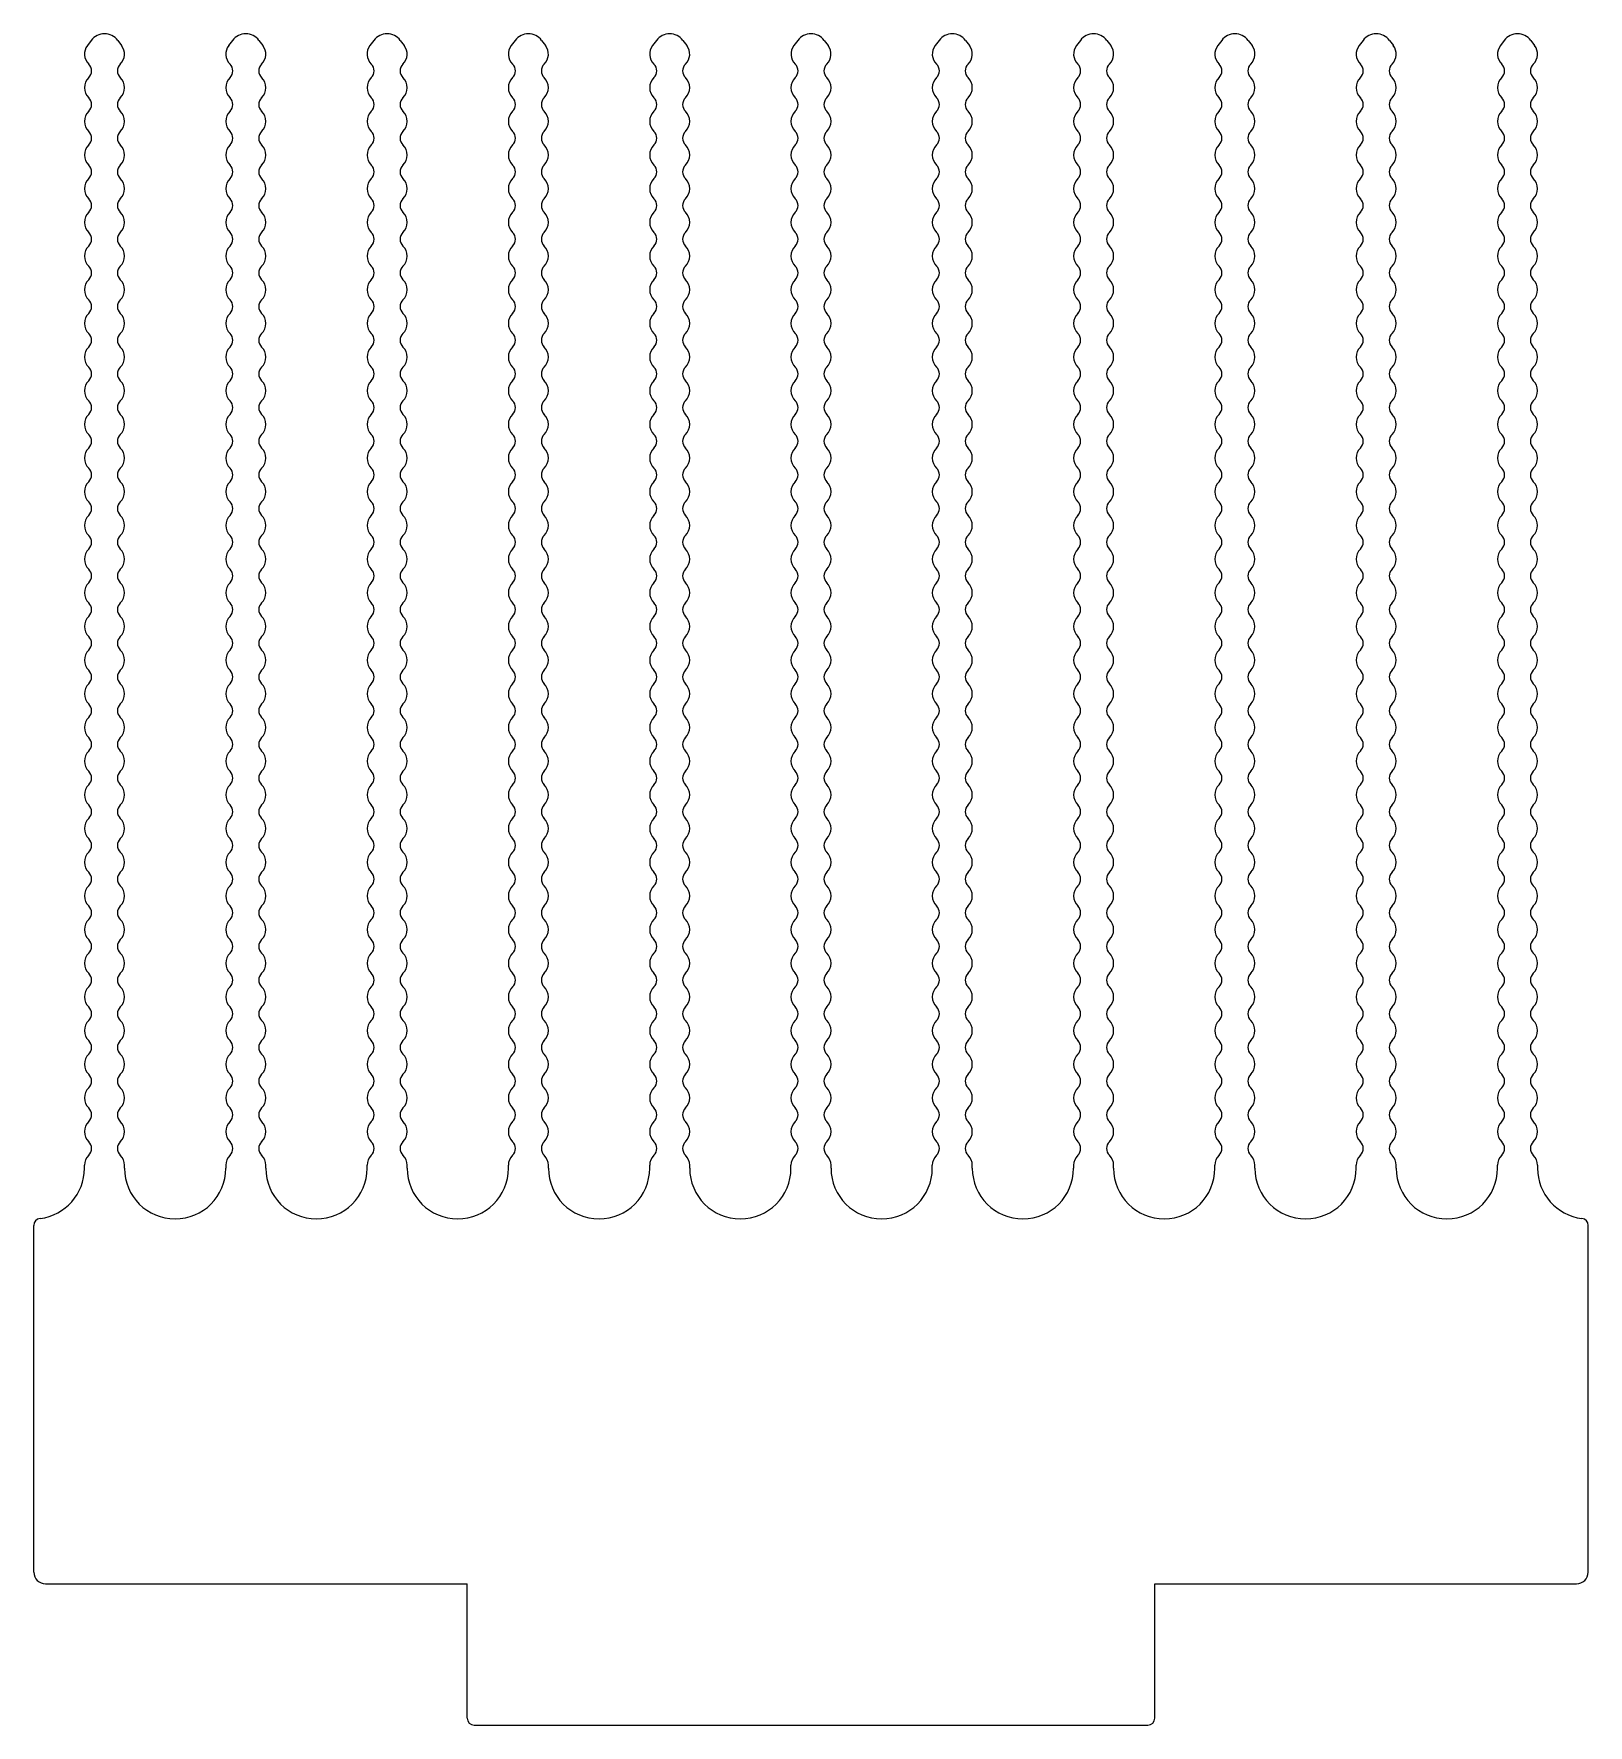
# Model space of a CAD drawing. Extents: x 2401.1 to 2467.1, y 1494.6 to 1566.4.
import ezdxf

# ---------------------------------------------------------------- set-up
doc = ezdxf.new("R2010")
doc.units = 0
doc.layers.get('0').update_dxf_attribs({"linetype": 'CONTINUOUS'})

msp = doc.modelspace()

# ---------------------------------------------------------------- linework, layer by layer
for p, q in [((2403.519, 1566.149), (2403.353, 1565.931)), ((2404.64, 1566.149), (2404.807, 1565.931)), ((2409.519, 1566.149), (2409.353, 1565.931)), ((2410.64, 1566.149), (2410.807, 1565.931)), ((2415.519, 1566.149), (2415.353, 1565.931)), ((2416.64, 1566.149), (2416.807, 1565.931)), ((2421.519, 1566.149), (2421.353, 1565.931)), ((2422.64, 1566.149), (2422.807, 1565.931)), ((2427.519, 1566.149), (2427.353, 1565.931)), ((2428.64, 1566.149), (2428.807, 1565.931)), ((2433.519, 1566.149), (2433.353, 1565.931)), ((2434.64, 1566.149), (2434.807, 1565.931)), ((2439.519, 1566.149), (2439.353, 1565.931)), ((2440.64, 1566.149), (2440.807, 1565.931)), ((2445.519, 1566.149), (2445.353, 1565.931)), ((2446.64, 1566.149), (2446.807, 1565.931)), ((2451.519, 1566.149), (2451.353, 1565.931)), ((2452.64, 1566.149), (2452.807, 1565.931)), ((2457.519, 1566.149), (2457.353, 1565.931)), ((2458.64, 1566.149), (2458.807, 1565.931)), ((2463.519, 1566.149), (2463.353, 1565.931)), ((2464.64, 1566.149), (2464.807, 1565.931)), ((2403.23, 1518.249), (2403.23, 1518.377)), ((2404.93, 1518.249), (2404.93, 1518.377)), ((2409.23, 1518.377), (2409.23, 1518.249)), ((2410.93, 1518.249), (2410.93, 1518.377)), ((2415.23, 1518.249), (2415.23, 1518.377)), ((2416.93, 1518.249), (2416.93, 1518.377)), ((2421.23, 1518.249), (2421.23, 1518.377)), ((2422.93, 1518.249), (2422.93, 1518.377)), ((2427.23, 1518.249), (2427.23, 1518.377)), ((2428.93, 1518.249), (2428.93, 1518.377)), ((2433.23, 1518.249), (2433.23, 1518.377)), ((2434.93, 1518.249), (2434.93, 1518.377)), ((2439.23, 1518.249), (2439.23, 1518.377)), ((2440.93, 1518.249), (2440.93, 1518.377)), ((2445.23, 1518.377), (2445.23, 1518.249)), ((2446.93, 1518.249), (2446.93, 1518.377)), ((2451.23, 1518.249), (2451.23, 1518.377)), ((2452.93, 1518.249), (2452.93, 1518.377)), ((2457.23, 1518.249), (2457.23, 1518.377)), ((2458.93, 1518.249), (2458.93, 1518.377)), ((2463.23, 1518.249), (2463.23, 1518.377)), ((2464.93, 1518.377), (2464.93, 1518.249)), ((2401.08, 1501.099), (2401.08, 1515.818)), ((2467.08, 1501.099), (2467.08, 1515.818)), ((2401.58, 1500.599), (2419.48, 1500.599)), ((2419.48, 1494.899), (2419.48, 1500.599)), ((2448.68, 1494.899), (2448.68, 1500.599)), ((2448.68, 1500.599), (2466.58, 1500.599)), ((2419.78, 1494.599), (2448.38, 1494.599))]:
    msp.add_line(p, q)
for centre, radius, start, end in [((2403.83, 1565.567), 0.6, 142.59691, 225.52393), ((2404.08, 1565.72), 0.706, 90, 142.59691), ((2404.08, 1565.72), 0.706, 37.40309, 90), ((2404.33, 1565.567), 0.6, 314.47607, 37.40309), ((2409.83, 1565.567), 0.6, 142.59691, 225.52393), ((2410.08, 1565.72), 0.706, 90, 142.59691), ((2410.08, 1565.72), 0.706, 37.40309, 90), ((2410.33, 1565.567), 0.6, 314.47607, 37.40309), ((2415.83, 1565.567), 0.6, 142.59691, 225.52393), ((2416.08, 1565.72), 0.706, 90, 142.59691), ((2416.08, 1565.72), 0.706, 37.40309, 90), ((2416.33, 1565.567), 0.6, 314.47607, 37.40309), ((2421.83, 1565.567), 0.6, 142.59691, 225.52393), ((2422.08, 1565.72), 0.706, 90, 142.59691), ((2422.08, 1565.72), 0.706, 37.40309, 90), ((2422.33, 1565.567), 0.6, 314.47607, 37.40309), ((2427.83, 1565.567), 0.6, 142.59691, 225.52393), ((2428.08, 1565.72), 0.706, 90, 142.59691), ((2428.08, 1565.72), 0.706, 37.40309, 90), ((2428.33, 1565.567), 0.6, 314.47607, 37.40309), ((2433.83, 1565.567), 0.6, 142.59691, 225.52393), ((2434.08, 1565.72), 0.706, 90, 142.59691), ((2434.08, 1565.72), 0.706, 37.40309, 90), ((2434.33, 1565.567), 0.6, 314.47607, 37.40309), ((2439.83, 1565.567), 0.6, 142.59691, 225.52393), ((2440.08, 1565.72), 0.706, 90, 142.59691), ((2440.08, 1565.72), 0.706, 37.40309, 90), ((2440.33, 1565.567), 0.6, 314.47607, 37.40309), ((2445.83, 1565.567), 0.6, 142.59691, 225.52393), ((2446.08, 1565.72), 0.706, 90, 142.59691), ((2446.08, 1565.72), 0.706, 37.40309, 90), ((2446.33, 1565.567), 0.6, 314.47607, 37.40309), ((2451.83, 1565.567), 0.6, 142.59691, 225.52393), ((2452.08, 1565.72), 0.706, 90, 142.59691), ((2452.08, 1565.72), 0.706, 37.40309, 90), ((2452.33, 1565.567), 0.6, 314.47607, 37.40309), ((2457.83, 1565.567), 0.6, 142.59691, 225.52393), ((2458.08, 1565.72), 0.706, 90, 142.59691), ((2458.08, 1565.72), 0.706, 37.40309, 90), ((2458.33, 1565.567), 0.6, 314.47607, 37.40309), ((2463.83, 1565.567), 0.6, 142.59691, 225.52393), ((2464.08, 1565.72), 0.706, 90, 142.59691), ((2464.08, 1565.72), 0.706, 37.40309, 90), ((2464.33, 1565.567), 0.6, 314.47607, 37.40309), ((2403.128, 1564.852), 0.402, 314.47607, 45.52393), ((2405.032, 1564.852), 0.402, 134.47607, 225.52393), ((2409.128, 1564.852), 0.402, 314.47607, 45.52393), ((2411.032, 1564.852), 0.402, 134.47607, 225.52393), ((2415.128, 1564.852), 0.402, 314.47607, 45.52393), ((2417.032, 1564.852), 0.402, 134.47607, 225.52393), ((2421.128, 1564.852), 0.402, 314.47607, 45.52393), ((2423.032, 1564.852), 0.402, 134.47607, 225.52393), ((2427.128, 1564.852), 0.402, 314.47607, 45.52393), ((2429.032, 1564.852), 0.402, 134.47607, 225.52393), ((2433.128, 1564.852), 0.402, 314.47607, 45.52393), ((2435.032, 1564.852), 0.402, 134.47607, 225.52393), ((2439.128, 1564.852), 0.402, 314.47607, 45.52393), ((2441.032, 1564.852), 0.402, 134.47607, 225.52393), ((2445.128, 1564.852), 0.402, 314.47607, 45.52393), ((2447.032, 1564.852), 0.402, 134.47607, 225.52393), ((2451.128, 1564.852), 0.402, 314.47607, 45.52393), ((2453.032, 1564.852), 0.402, 134.47607, 225.52393), ((2457.128, 1564.852), 0.402, 314.47607, 45.52393), ((2459.032, 1564.852), 0.402, 134.47607, 225.52393), ((2463.128, 1564.852), 0.402, 314.47607, 45.52393), ((2465.032, 1564.852), 0.402, 134.47607, 225.52393), ((2403.83, 1564.137), 0.6, 134.47607, 225.52393), ((2404.33, 1564.137), 0.6, 314.47607, 45.52393), ((2409.83, 1564.137), 0.6, 134.47607, 225.52393), ((2410.33, 1564.137), 0.6, 314.47607, 45.52393), ((2415.83, 1564.137), 0.6, 134.47607, 225.52393), ((2416.33, 1564.137), 0.6, 314.47607, 45.52393), ((2421.83, 1564.137), 0.6, 134.47607, 225.52393), ((2422.33, 1564.137), 0.6, 314.47607, 45.52393), ((2427.83, 1564.137), 0.6, 134.47607, 225.52393), ((2428.33, 1564.137), 0.6, 314.47607, 45.52393), ((2433.83, 1564.137), 0.6, 134.47607, 225.52393), ((2434.33, 1564.137), 0.6, 314.47607, 45.52393), ((2439.83, 1564.137), 0.6, 134.47607, 225.52393), ((2440.33, 1564.137), 0.6, 314.47607, 45.52393), ((2445.83, 1564.137), 0.6, 134.47607, 225.52393), ((2446.33, 1564.137), 0.6, 314.47607, 45.52393), ((2451.83, 1564.137), 0.6, 134.47607, 225.52393), ((2452.33, 1564.137), 0.6, 314.47607, 45.52393), ((2457.83, 1564.137), 0.6, 134.47607, 225.52393), ((2458.33, 1564.137), 0.6, 314.47607, 45.52393), ((2463.83, 1564.137), 0.6, 134.47607, 225.52393), ((2464.33, 1564.137), 0.6, 314.47607, 45.52393), ((2403.128, 1563.422), 0.402, 314.47607, 45.52393), ((2405.032, 1563.422), 0.402, 134.47607, 225.52393), ((2409.128, 1563.422), 0.402, 314.47607, 45.52393), ((2411.032, 1563.422), 0.402, 134.47607, 225.52393), ((2415.128, 1563.422), 0.402, 314.47607, 45.52393), ((2417.032, 1563.422), 0.402, 134.47607, 225.52393), ((2421.128, 1563.422), 0.402, 314.47607, 45.52393), ((2423.032, 1563.422), 0.402, 134.47607, 225.52393), ((2427.128, 1563.422), 0.402, 314.47607, 45.52393), ((2429.032, 1563.422), 0.402, 134.47607, 225.52393), ((2433.128, 1563.422), 0.402, 314.47607, 45.52393), ((2435.032, 1563.422), 0.402, 134.47607, 225.52393), ((2439.128, 1563.422), 0.402, 314.47607, 45.52393), ((2441.032, 1563.422), 0.402, 134.47607, 225.52393), ((2445.128, 1563.422), 0.402, 314.47607, 45.52393), ((2447.032, 1563.422), 0.402, 134.47607, 225.52393), ((2451.128, 1563.422), 0.402, 314.47607, 45.52393), ((2453.032, 1563.422), 0.402, 134.47607, 225.52393), ((2457.128, 1563.422), 0.402, 314.47607, 45.52393), ((2459.032, 1563.422), 0.402, 134.47607, 225.52393), ((2463.128, 1563.422), 0.402, 314.47607, 45.52393), ((2465.032, 1563.422), 0.402, 134.47607, 225.52393), ((2403.83, 1562.707), 0.6, 134.47607, 225.52393), ((2404.33, 1562.707), 0.6, 314.47607, 45.52393), ((2409.83, 1562.707), 0.6, 134.47607, 225.52393), ((2410.33, 1562.707), 0.6, 314.47607, 45.52393), ((2415.83, 1562.707), 0.6, 134.47607, 225.52393), ((2416.33, 1562.707), 0.6, 314.47607, 45.52393), ((2421.83, 1562.707), 0.6, 134.47607, 225.52393), ((2422.33, 1562.707), 0.6, 314.47607, 45.52393), ((2427.83, 1562.707), 0.6, 134.47607, 225.52393), ((2428.33, 1562.707), 0.6, 314.47607, 45.52393), ((2433.83, 1562.707), 0.6, 134.47607, 225.52393), ((2434.33, 1562.707), 0.6, 314.47607, 45.52393), ((2439.83, 1562.707), 0.6, 134.47607, 225.52393), ((2440.33, 1562.707), 0.6, 314.47607, 45.52393), ((2445.83, 1562.707), 0.6, 134.47607, 225.52393), ((2446.33, 1562.707), 0.6, 314.47607, 45.52393), ((2451.83, 1562.707), 0.6, 134.47607, 225.52393), ((2452.33, 1562.707), 0.6, 314.47607, 45.52393), ((2457.83, 1562.707), 0.6, 134.47607, 225.52393), ((2458.33, 1562.707), 0.6, 314.47607, 45.52393), ((2463.83, 1562.707), 0.6, 134.47607, 225.52393), ((2464.33, 1562.707), 0.6, 314.47607, 45.52393), ((2403.128, 1561.992), 0.402, 314.47607, 45.52393), ((2405.032, 1561.992), 0.402, 134.47607, 225.52393), ((2409.128, 1561.992), 0.402, 314.47607, 45.52393), ((2411.032, 1561.992), 0.402, 134.47607, 225.52393), ((2415.128, 1561.992), 0.402, 314.47607, 45.52393), ((2417.032, 1561.992), 0.402, 134.47607, 225.52393), ((2421.128, 1561.992), 0.402, 314.47607, 45.52393), ((2423.032, 1561.992), 0.402, 134.47607, 225.52393), ((2427.128, 1561.992), 0.402, 314.47607, 45.52393), ((2429.032, 1561.992), 0.402, 134.47607, 225.52393), ((2433.128, 1561.992), 0.402, 314.47607, 45.52393), ((2435.032, 1561.992), 0.402, 134.47607, 225.52393), ((2439.128, 1561.992), 0.402, 314.47607, 45.52393), ((2441.032, 1561.992), 0.402, 134.47607, 225.52393), ((2445.128, 1561.992), 0.402, 314.47607, 45.52393), ((2447.032, 1561.992), 0.402, 134.47607, 225.52393), ((2451.128, 1561.992), 0.402, 314.47607, 45.52393), ((2453.032, 1561.992), 0.402, 134.47607, 225.52393), ((2457.128, 1561.992), 0.402, 314.47607, 45.52393), ((2459.032, 1561.992), 0.402, 134.47607, 225.52393), ((2463.128, 1561.992), 0.402, 314.47607, 45.52393), ((2465.032, 1561.992), 0.402, 134.47607, 225.52393), ((2403.83, 1561.277), 0.6, 134.47607, 225.52393), ((2404.33, 1561.277), 0.6, 314.47607, 45.52393), ((2409.83, 1561.277), 0.6, 134.47607, 225.52393), ((2410.33, 1561.277), 0.6, 314.47607, 45.52393), ((2415.83, 1561.277), 0.6, 134.47607, 225.52393), ((2416.33, 1561.277), 0.6, 314.47607, 45.52393), ((2421.83, 1561.277), 0.6, 134.47607, 225.52393), ((2422.33, 1561.277), 0.6, 314.47607, 45.52393), ((2427.83, 1561.277), 0.6, 134.47607, 225.52393), ((2428.33, 1561.277), 0.6, 314.47607, 45.52393), ((2433.83, 1561.277), 0.6, 134.47607, 225.52393), ((2434.33, 1561.277), 0.6, 314.47607, 45.52393), ((2439.83, 1561.277), 0.6, 134.47607, 225.52393), ((2440.33, 1561.277), 0.6, 314.47607, 45.52393), ((2445.83, 1561.277), 0.6, 134.47607, 225.52393), ((2446.33, 1561.277), 0.6, 314.47607, 45.52393), ((2451.83, 1561.277), 0.6, 134.47607, 225.52393), ((2452.33, 1561.277), 0.6, 314.47607, 45.52393), ((2457.83, 1561.277), 0.6, 134.47607, 225.52393), ((2458.33, 1561.277), 0.6, 314.47607, 45.52393), ((2463.83, 1561.277), 0.6, 134.47607, 225.52393), ((2464.33, 1561.277), 0.6, 314.47607, 45.52393), ((2403.128, 1560.562), 0.402, 314.47607, 45.52393), ((2405.032, 1560.562), 0.402, 134.47607, 225.52393), ((2409.128, 1560.562), 0.402, 314.47607, 45.52393), ((2411.032, 1560.562), 0.402, 134.47607, 225.52393), ((2415.128, 1560.562), 0.402, 314.47607, 45.52393), ((2417.032, 1560.562), 0.402, 134.47607, 225.52393), ((2421.128, 1560.562), 0.402, 314.47607, 45.52393), ((2423.032, 1560.562), 0.402, 134.47607, 225.52393), ((2427.128, 1560.562), 0.402, 314.47607, 45.52393), ((2429.032, 1560.562), 0.402, 134.47607, 225.52393), ((2433.128, 1560.562), 0.402, 314.47607, 45.52393), ((2435.032, 1560.562), 0.402, 134.47607, 225.52393), ((2439.128, 1560.562), 0.402, 314.47607, 45.52393), ((2441.032, 1560.562), 0.402, 134.47607, 225.52393), ((2445.128, 1560.562), 0.402, 314.47607, 45.52393), ((2447.032, 1560.562), 0.402, 134.47607, 225.52393), ((2451.128, 1560.562), 0.402, 314.47607, 45.52393), ((2453.032, 1560.562), 0.402, 134.47607, 225.52393), ((2457.128, 1560.562), 0.402, 314.47607, 45.52393), ((2459.032, 1560.562), 0.402, 134.47607, 225.52393), ((2463.128, 1560.562), 0.402, 314.47607, 45.52393), ((2465.032, 1560.562), 0.402, 134.47607, 225.52393), ((2403.83, 1559.847), 0.6, 134.47607, 225.52393), ((2404.33, 1559.847), 0.6, 314.47607, 45.52393), ((2409.83, 1559.847), 0.6, 134.47607, 225.52393), ((2410.33, 1559.847), 0.6, 314.47607, 45.52393), ((2415.83, 1559.847), 0.6, 134.47607, 225.52393), ((2416.33, 1559.847), 0.6, 314.47607, 45.52393), ((2421.83, 1559.847), 0.6, 134.47607, 225.52393), ((2422.33, 1559.847), 0.6, 314.47607, 45.52393), ((2427.83, 1559.847), 0.6, 134.47607, 225.52393), ((2428.33, 1559.847), 0.6, 314.47607, 45.52393), ((2433.83, 1559.847), 0.6, 134.47607, 225.52393), ((2434.33, 1559.847), 0.6, 314.47607, 45.52393), ((2439.83, 1559.847), 0.6, 134.47607, 225.52393), ((2440.33, 1559.847), 0.6, 314.47607, 45.52393), ((2445.83, 1559.847), 0.6, 134.47607, 225.52393), ((2446.33, 1559.847), 0.6, 314.47607, 45.52393), ((2451.83, 1559.847), 0.6, 134.47607, 225.52393), ((2452.33, 1559.847), 0.6, 314.47607, 45.52393), ((2457.83, 1559.847), 0.6, 134.47607, 225.52393), ((2458.33, 1559.847), 0.6, 314.47607, 45.52393), ((2463.83, 1559.847), 0.6, 134.47607, 225.52393), ((2464.33, 1559.847), 0.6, 314.47607, 45.52393), ((2403.128, 1559.132), 0.402, 314.47607, 45.52393), ((2405.032, 1559.132), 0.402, 134.47607, 225.52393), ((2409.128, 1559.132), 0.402, 314.47607, 45.52393), ((2411.032, 1559.132), 0.402, 134.47607, 225.52393), ((2415.128, 1559.132), 0.402, 314.47607, 45.52393), ((2417.032, 1559.132), 0.402, 134.47607, 225.52393), ((2421.128, 1559.132), 0.402, 314.47607, 45.52393), ((2423.032, 1559.132), 0.402, 134.47607, 225.52393), ((2427.128, 1559.132), 0.402, 314.47607, 45.52393), ((2429.032, 1559.132), 0.402, 134.47607, 225.52393), ((2433.128, 1559.132), 0.402, 314.47607, 45.52393), ((2435.032, 1559.132), 0.402, 134.47607, 225.52393), ((2439.128, 1559.132), 0.402, 314.47607, 45.52393), ((2441.032, 1559.132), 0.402, 134.47607, 225.52393), ((2445.128, 1559.132), 0.402, 314.47607, 45.52393), ((2447.032, 1559.132), 0.402, 134.47607, 225.52393), ((2451.128, 1559.132), 0.402, 314.47607, 45.52393), ((2453.032, 1559.132), 0.402, 134.47607, 225.52393), ((2457.128, 1559.132), 0.402, 314.47607, 45.52393), ((2459.032, 1559.132), 0.402, 134.47607, 225.52393), ((2463.128, 1559.132), 0.402, 314.47607, 45.52393), ((2465.032, 1559.132), 0.402, 134.47607, 225.52393), ((2403.83, 1558.417), 0.6, 134.47607, 225.52393), ((2404.33, 1558.417), 0.6, 314.47607, 45.52393), ((2409.83, 1558.417), 0.6, 134.47607, 225.52393), ((2410.33, 1558.417), 0.6, 314.47607, 45.52393), ((2415.83, 1558.417), 0.6, 134.47607, 225.52393), ((2416.33, 1558.417), 0.6, 314.47607, 45.52393), ((2421.83, 1558.417), 0.6, 134.47607, 225.52393), ((2422.33, 1558.417), 0.6, 314.47607, 45.52393), ((2427.83, 1558.417), 0.6, 134.47607, 225.52393), ((2428.33, 1558.417), 0.6, 314.47607, 45.52393), ((2433.83, 1558.417), 0.6, 134.47607, 225.52393), ((2434.33, 1558.417), 0.6, 314.47607, 45.52393), ((2439.83, 1558.417), 0.6, 134.47607, 225.52393), ((2440.33, 1558.417), 0.6, 314.47607, 45.52393), ((2445.83, 1558.417), 0.6, 134.47607, 225.52393), ((2446.33, 1558.417), 0.6, 314.47607, 45.52393), ((2451.83, 1558.417), 0.6, 134.47607, 225.52393), ((2452.33, 1558.417), 0.6, 314.47607, 45.52393), ((2457.83, 1558.417), 0.6, 134.47607, 225.52393), ((2458.33, 1558.417), 0.6, 314.47607, 45.52393), ((2463.83, 1558.417), 0.6, 134.47607, 225.52393), ((2464.33, 1558.417), 0.6, 314.47607, 45.52393), ((2403.128, 1557.702), 0.402, 314.47607, 45.52393), ((2405.032, 1557.702), 0.402, 134.47607, 225.52393), ((2409.128, 1557.702), 0.402, 314.47607, 45.52393), ((2411.032, 1557.702), 0.402, 134.47607, 225.52393), ((2415.128, 1557.702), 0.402, 314.47607, 45.52393), ((2417.032, 1557.702), 0.402, 134.47607, 225.52393), ((2421.128, 1557.702), 0.402, 314.47607, 45.52393), ((2423.032, 1557.702), 0.402, 134.47607, 225.52393), ((2427.128, 1557.702), 0.402, 314.47607, 45.52393), ((2429.032, 1557.702), 0.402, 134.47607, 225.52393), ((2433.128, 1557.702), 0.402, 314.47607, 45.52393), ((2435.032, 1557.702), 0.402, 134.47607, 225.52393), ((2439.128, 1557.702), 0.402, 314.47607, 45.52393), ((2441.032, 1557.702), 0.402, 134.47607, 225.52393), ((2445.128, 1557.702), 0.402, 314.47607, 45.52393), ((2447.032, 1557.702), 0.402, 134.47607, 225.52393), ((2451.128, 1557.702), 0.402, 314.47607, 45.52393), ((2453.032, 1557.702), 0.402, 134.47607, 225.52393), ((2457.128, 1557.702), 0.402, 314.47607, 45.52393), ((2459.032, 1557.702), 0.402, 134.47607, 225.52393), ((2463.128, 1557.702), 0.402, 314.47607, 45.52393), ((2465.032, 1557.702), 0.402, 134.47607, 225.52393), ((2403.83, 1556.987), 0.6, 134.47607, 225.52393), ((2404.33, 1556.987), 0.6, 314.47607, 45.52393), ((2409.83, 1556.987), 0.6, 134.47607, 225.52393), ((2410.33, 1556.987), 0.6, 314.47607, 45.52393), ((2415.83, 1556.987), 0.6, 134.47607, 225.52393), ((2416.33, 1556.987), 0.6, 314.47607, 45.52393), ((2421.83, 1556.987), 0.6, 134.47607, 225.52393), ((2422.33, 1556.987), 0.6, 314.47607, 45.52393), ((2427.83, 1556.987), 0.6, 134.47607, 225.52393), ((2428.33, 1556.987), 0.6, 314.47607, 45.52393), ((2433.83, 1556.987), 0.6, 134.47607, 225.52393), ((2434.33, 1556.987), 0.6, 314.47607, 45.52393), ((2439.83, 1556.987), 0.6, 134.47607, 225.52393), ((2440.33, 1556.987), 0.6, 314.47607, 45.52393), ((2445.83, 1556.987), 0.6, 134.47607, 225.52393), ((2446.33, 1556.987), 0.6, 314.47607, 45.52393), ((2451.83, 1556.987), 0.6, 134.47607, 225.52393), ((2452.33, 1556.987), 0.6, 314.47607, 45.52393), ((2457.83, 1556.987), 0.6, 134.47607, 225.52393), ((2458.33, 1556.987), 0.6, 314.47607, 45.52393), ((2463.83, 1556.987), 0.6, 134.47607, 225.52393), ((2464.33, 1556.987), 0.6, 314.47607, 45.52393), ((2403.128, 1556.272), 0.402, 314.47607, 45.52393), ((2405.032, 1556.272), 0.402, 134.47607, 225.52393), ((2409.128, 1556.272), 0.402, 314.47607, 45.52393), ((2411.032, 1556.272), 0.402, 134.47607, 225.52393), ((2415.128, 1556.272), 0.402, 314.47607, 45.52393), ((2417.032, 1556.272), 0.402, 134.47607, 225.52393), ((2421.128, 1556.272), 0.402, 314.47607, 45.52393), ((2423.032, 1556.272), 0.402, 134.47607, 225.52393), ((2427.128, 1556.272), 0.402, 314.47607, 45.52393), ((2429.032, 1556.272), 0.402, 134.47607, 225.52393), ((2433.128, 1556.272), 0.402, 314.47607, 45.52393), ((2435.032, 1556.272), 0.402, 134.47607, 225.52393), ((2439.128, 1556.272), 0.402, 314.47607, 45.52393), ((2441.032, 1556.272), 0.402, 134.47607, 225.52393), ((2445.128, 1556.272), 0.402, 314.47607, 45.52393), ((2447.032, 1556.272), 0.402, 134.47607, 225.52393), ((2451.128, 1556.272), 0.402, 314.47607, 45.52393), ((2453.032, 1556.272), 0.402, 134.47607, 225.52393), ((2457.128, 1556.272), 0.402, 314.47607, 45.52393), ((2459.032, 1556.272), 0.402, 134.47607, 225.52393), ((2463.128, 1556.272), 0.402, 314.47607, 45.52393), ((2465.032, 1556.272), 0.402, 134.47607, 225.52393), ((2403.83, 1555.557), 0.6, 134.47607, 225.52393), ((2404.33, 1555.557), 0.6, 314.47607, 45.52393), ((2409.83, 1555.557), 0.6, 134.47607, 225.52393), ((2410.33, 1555.557), 0.6, 314.47607, 45.52393), ((2415.83, 1555.557), 0.6, 134.47607, 225.52393), ((2416.33, 1555.557), 0.6, 314.47607, 45.52393), ((2421.83, 1555.557), 0.6, 134.47607, 225.52393), ((2422.33, 1555.557), 0.6, 314.47607, 45.52393), ((2427.83, 1555.557), 0.6, 134.47607, 225.52393), ((2428.33, 1555.557), 0.6, 314.47607, 45.52393), ((2433.83, 1555.557), 0.6, 134.47607, 225.52393), ((2434.33, 1555.557), 0.6, 314.47607, 45.52393), ((2439.83, 1555.557), 0.6, 134.47607, 225.52393), ((2440.33, 1555.557), 0.6, 314.47607, 45.52393), ((2445.83, 1555.557), 0.6, 134.47607, 225.52393), ((2446.33, 1555.557), 0.6, 314.47607, 45.52393), ((2451.83, 1555.557), 0.6, 134.47607, 225.52393), ((2452.33, 1555.557), 0.6, 314.47607, 45.52393), ((2457.83, 1555.557), 0.6, 134.47607, 225.52393), ((2458.33, 1555.557), 0.6, 314.47607, 45.52393), ((2463.83, 1555.557), 0.6, 134.47607, 225.52393), ((2464.33, 1555.557), 0.6, 314.47607, 45.52393), ((2403.128, 1554.842), 0.402, 314.47607, 45.52393), ((2405.032, 1554.842), 0.402, 134.47607, 225.52393), ((2409.128, 1554.842), 0.402, 314.47607, 45.52393), ((2411.032, 1554.842), 0.402, 134.47607, 225.52393), ((2415.128, 1554.842), 0.402, 314.47607, 45.52393), ((2417.032, 1554.842), 0.402, 134.47607, 225.52393), ((2421.128, 1554.842), 0.402, 314.47607, 45.52393), ((2423.032, 1554.842), 0.402, 134.47607, 225.52393), ((2427.128, 1554.842), 0.402, 314.47607, 45.52393), ((2429.032, 1554.842), 0.402, 134.47607, 225.52393), ((2433.128, 1554.842), 0.402, 314.47607, 45.52393), ((2435.032, 1554.842), 0.402, 134.47607, 225.52393), ((2439.128, 1554.842), 0.402, 314.47607, 45.52393), ((2441.032, 1554.842), 0.402, 134.47607, 225.52393), ((2445.128, 1554.842), 0.402, 314.47607, 45.52393), ((2447.032, 1554.842), 0.402, 134.47607, 225.52393), ((2451.128, 1554.842), 0.402, 314.47607, 45.52393), ((2453.032, 1554.842), 0.402, 134.47607, 225.52393), ((2457.128, 1554.842), 0.402, 314.47607, 45.52393), ((2459.032, 1554.842), 0.402, 134.47607, 225.52393), ((2463.128, 1554.842), 0.402, 314.47607, 45.52393), ((2465.032, 1554.842), 0.402, 134.47607, 225.52393), ((2403.83, 1554.127), 0.6, 134.47607, 225.52393), ((2404.33, 1554.127), 0.6, 314.47607, 45.52393), ((2409.83, 1554.127), 0.6, 134.47607, 225.52393), ((2410.33, 1554.127), 0.6, 314.47607, 45.52393), ((2415.83, 1554.127), 0.6, 134.47607, 225.52393), ((2416.33, 1554.127), 0.6, 314.47607, 45.52393), ((2421.83, 1554.127), 0.6, 134.47607, 225.52393), ((2422.33, 1554.127), 0.6, 314.47607, 45.52393), ((2427.83, 1554.127), 0.6, 134.47607, 225.52393), ((2428.33, 1554.127), 0.6, 314.47607, 45.52393), ((2433.83, 1554.127), 0.6, 134.47607, 225.52393), ((2434.33, 1554.127), 0.6, 314.47607, 45.52393), ((2439.83, 1554.127), 0.6, 134.47607, 225.52393), ((2440.33, 1554.127), 0.6, 314.47607, 45.52393), ((2445.83, 1554.127), 0.6, 134.47607, 225.52393), ((2446.33, 1554.127), 0.6, 314.47607, 45.52393), ((2451.83, 1554.127), 0.6, 134.47607, 225.52393), ((2452.33, 1554.127), 0.6, 314.47607, 45.52393), ((2457.83, 1554.127), 0.6, 134.47607, 225.52393), ((2458.33, 1554.127), 0.6, 314.47607, 45.52393), ((2463.83, 1554.127), 0.6, 134.47607, 225.52393), ((2464.33, 1554.127), 0.6, 314.47607, 45.52393), ((2403.128, 1553.412), 0.402, 314.47607, 45.52393), ((2405.032, 1553.412), 0.402, 134.47607, 225.52393), ((2409.128, 1553.412), 0.402, 314.47607, 45.52393), ((2411.032, 1553.412), 0.402, 134.47607, 225.52393), ((2415.128, 1553.412), 0.402, 314.47607, 45.52393), ((2417.032, 1553.412), 0.402, 134.47607, 225.52393), ((2421.128, 1553.412), 0.402, 314.47607, 45.52393), ((2423.032, 1553.412), 0.402, 134.47607, 225.52393), ((2427.128, 1553.412), 0.402, 314.47607, 45.52393), ((2429.032, 1553.412), 0.402, 134.47607, 225.52393), ((2433.128, 1553.412), 0.402, 314.47607, 45.52393), ((2435.032, 1553.412), 0.402, 134.47607, 225.52393), ((2439.128, 1553.412), 0.402, 314.47607, 45.52393), ((2441.032, 1553.412), 0.402, 134.47607, 225.52393), ((2445.128, 1553.412), 0.402, 314.47607, 45.52393), ((2447.032, 1553.412), 0.402, 134.47607, 225.52393), ((2451.128, 1553.412), 0.402, 314.47607, 45.52393), ((2453.032, 1553.412), 0.402, 134.47607, 225.52393), ((2457.128, 1553.412), 0.402, 314.47607, 45.52393), ((2459.032, 1553.412), 0.402, 134.47607, 225.52393), ((2463.128, 1553.412), 0.402, 314.47607, 45.52393), ((2465.032, 1553.412), 0.402, 134.47607, 225.52393), ((2403.83, 1552.697), 0.6, 134.47607, 225.52393), ((2404.33, 1552.697), 0.6, 314.47607, 45.52393), ((2409.83, 1552.697), 0.6, 134.47607, 225.52393), ((2410.33, 1552.697), 0.6, 314.47607, 45.52393), ((2415.83, 1552.697), 0.6, 134.47607, 225.52393), ((2416.33, 1552.697), 0.6, 314.47607, 45.52393), ((2421.83, 1552.697), 0.6, 134.47607, 225.52393), ((2422.33, 1552.697), 0.6, 314.47607, 45.52393), ((2427.83, 1552.697), 0.6, 134.47607, 225.52393), ((2428.33, 1552.697), 0.6, 314.47607, 45.52393), ((2433.83, 1552.697), 0.6, 134.47607, 225.52393), ((2434.33, 1552.697), 0.6, 314.47607, 45.52393), ((2439.83, 1552.697), 0.6, 134.47607, 225.52393), ((2440.33, 1552.697), 0.6, 314.47607, 45.52393), ((2445.83, 1552.697), 0.6, 134.47607, 225.52393), ((2446.33, 1552.697), 0.6, 314.47607, 45.52393), ((2451.83, 1552.697), 0.6, 134.47607, 225.52393), ((2452.33, 1552.697), 0.6, 314.47607, 45.52393), ((2457.83, 1552.697), 0.6, 134.47607, 225.52393), ((2458.33, 1552.697), 0.6, 314.47607, 45.52393), ((2463.83, 1552.697), 0.6, 134.47607, 225.52393), ((2464.33, 1552.697), 0.6, 314.47607, 45.52393), ((2403.128, 1551.982), 0.402, 314.47607, 45.52393), ((2405.032, 1551.982), 0.402, 134.47607, 225.52393), ((2409.128, 1551.982), 0.402, 314.47607, 45.52393), ((2411.032, 1551.982), 0.402, 134.47607, 225.52393), ((2415.128, 1551.982), 0.402, 314.47607, 45.52393), ((2417.032, 1551.982), 0.402, 134.47607, 225.52393), ((2421.128, 1551.982), 0.402, 314.47607, 45.52393), ((2423.032, 1551.982), 0.402, 134.47607, 225.52393), ((2427.128, 1551.982), 0.402, 314.47607, 45.52393), ((2429.032, 1551.982), 0.402, 134.47607, 225.52393), ((2433.128, 1551.982), 0.402, 314.47607, 45.52393), ((2435.032, 1551.982), 0.402, 134.47607, 225.52393), ((2439.128, 1551.982), 0.402, 314.47607, 45.52393), ((2441.032, 1551.982), 0.402, 134.47607, 225.52393), ((2445.128, 1551.982), 0.402, 314.47607, 45.52393), ((2447.032, 1551.982), 0.402, 134.47607, 225.52393), ((2451.128, 1551.982), 0.402, 314.47607, 45.52393), ((2453.032, 1551.982), 0.402, 134.47607, 225.52393), ((2457.128, 1551.982), 0.402, 314.47607, 45.52393), ((2459.032, 1551.982), 0.402, 134.47607, 225.52393), ((2463.128, 1551.982), 0.402, 314.47607, 45.52393), ((2465.032, 1551.982), 0.402, 134.47607, 225.52393), ((2403.83, 1551.267), 0.6, 134.47607, 225.52393), ((2404.33, 1551.267), 0.6, 314.47607, 45.52393), ((2409.83, 1551.267), 0.6, 134.47607, 225.52393), ((2410.33, 1551.267), 0.6, 314.47607, 45.52393), ((2415.83, 1551.267), 0.6, 134.47607, 225.52393), ((2416.33, 1551.267), 0.6, 314.47607, 45.52393), ((2421.83, 1551.267), 0.6, 134.47607, 225.52393), ((2422.33, 1551.267), 0.6, 314.47607, 45.52393), ((2427.83, 1551.267), 0.6, 134.47607, 225.52393), ((2428.33, 1551.267), 0.6, 314.47607, 45.52393), ((2433.83, 1551.267), 0.6, 134.47607, 225.52393), ((2434.33, 1551.267), 0.6, 314.47607, 45.52393), ((2439.83, 1551.267), 0.6, 134.47607, 225.52393), ((2440.33, 1551.267), 0.6, 314.47607, 45.52393), ((2445.83, 1551.267), 0.6, 134.47607, 225.52393), ((2446.33, 1551.267), 0.6, 314.47607, 45.52393), ((2451.83, 1551.267), 0.6, 134.47607, 225.52393), ((2452.33, 1551.267), 0.6, 314.47607, 45.52393), ((2457.83, 1551.267), 0.6, 134.47607, 225.52393), ((2458.33, 1551.267), 0.6, 314.47607, 45.52393), ((2463.83, 1551.267), 0.6, 134.47607, 225.52393), ((2464.33, 1551.267), 0.6, 314.47607, 45.52393), ((2403.128, 1550.552), 0.402, 314.47607, 45.52393), ((2405.032, 1550.552), 0.402, 134.47607, 225.52393), ((2409.128, 1550.552), 0.402, 314.47607, 45.52393), ((2411.032, 1550.552), 0.402, 134.47607, 225.52393), ((2415.128, 1550.552), 0.402, 314.47607, 45.52393), ((2417.032, 1550.552), 0.402, 134.47607, 225.52393), ((2421.128, 1550.552), 0.402, 314.47607, 45.52393), ((2423.032, 1550.552), 0.402, 134.47607, 225.52393), ((2427.128, 1550.552), 0.402, 314.47607, 45.52393), ((2429.032, 1550.552), 0.402, 134.47607, 225.52393), ((2433.128, 1550.552), 0.402, 314.47607, 45.52393), ((2435.032, 1550.552), 0.402, 134.47607, 225.52393), ((2439.128, 1550.552), 0.402, 314.47607, 45.52393), ((2441.032, 1550.552), 0.402, 134.47607, 225.52393), ((2445.128, 1550.552), 0.402, 314.47607, 45.52393), ((2447.032, 1550.552), 0.402, 134.47607, 225.52393), ((2451.128, 1550.552), 0.402, 314.47607, 45.52393), ((2453.032, 1550.552), 0.402, 134.47607, 225.52393), ((2457.128, 1550.552), 0.402, 314.47607, 45.52393), ((2459.032, 1550.552), 0.402, 134.47607, 225.52393), ((2463.128, 1550.552), 0.402, 314.47607, 45.52393), ((2465.032, 1550.552), 0.402, 134.47607, 225.52393), ((2403.83, 1549.837), 0.6, 134.47607, 225.52393), ((2404.33, 1549.837), 0.6, 314.47607, 45.52393), ((2409.83, 1549.837), 0.6, 134.47607, 225.52393), ((2410.33, 1549.837), 0.6, 314.47607, 45.52393), ((2415.83, 1549.837), 0.6, 134.47607, 225.52393), ((2416.33, 1549.837), 0.6, 314.47607, 45.52393), ((2421.83, 1549.837), 0.6, 134.47607, 225.52393), ((2422.33, 1549.837), 0.6, 314.47607, 45.52393), ((2427.83, 1549.837), 0.6, 134.47607, 225.52393), ((2428.33, 1549.837), 0.6, 314.47607, 45.52393), ((2433.83, 1549.837), 0.6, 134.47607, 225.52393), ((2434.33, 1549.837), 0.6, 314.47607, 45.52393), ((2439.83, 1549.837), 0.6, 134.47607, 225.52393), ((2440.33, 1549.837), 0.6, 314.47607, 45.52393), ((2445.83, 1549.837), 0.6, 134.47607, 225.52393), ((2446.33, 1549.837), 0.6, 314.47607, 45.52393), ((2451.83, 1549.837), 0.6, 134.47607, 225.52393), ((2452.33, 1549.837), 0.6, 314.47607, 45.52393), ((2457.83, 1549.837), 0.6, 134.47607, 225.52393), ((2458.33, 1549.837), 0.6, 314.47607, 45.52393), ((2463.83, 1549.837), 0.6, 134.47607, 225.52393), ((2464.33, 1549.837), 0.6, 314.47607, 45.52393), ((2403.128, 1549.122), 0.402, 314.47607, 45.52393), ((2405.032, 1549.122), 0.402, 134.47607, 225.52393), ((2409.128, 1549.122), 0.402, 314.47607, 45.52393), ((2411.032, 1549.122), 0.402, 134.47607, 225.52393), ((2415.128, 1549.122), 0.402, 314.47607, 45.52393), ((2417.032, 1549.122), 0.402, 134.47607, 225.52393), ((2421.128, 1549.122), 0.402, 314.47607, 45.52393), ((2423.032, 1549.122), 0.402, 134.47607, 225.52393), ((2427.128, 1549.122), 0.402, 314.47607, 45.52393), ((2429.032, 1549.122), 0.402, 134.47607, 225.52393), ((2433.128, 1549.122), 0.402, 314.47607, 45.52393), ((2435.032, 1549.122), 0.402, 134.47607, 225.52393), ((2439.128, 1549.122), 0.402, 314.47607, 45.52393), ((2441.032, 1549.122), 0.402, 134.47607, 225.52393), ((2445.128, 1549.122), 0.402, 314.47607, 45.52393), ((2447.032, 1549.122), 0.402, 134.47607, 225.52393), ((2451.128, 1549.122), 0.402, 314.47607, 45.52393), ((2453.032, 1549.122), 0.402, 134.47607, 225.52393), ((2457.128, 1549.122), 0.402, 314.47607, 45.52393), ((2459.032, 1549.122), 0.402, 134.47607, 225.52393), ((2463.128, 1549.122), 0.402, 314.47607, 45.52393), ((2465.032, 1549.122), 0.402, 134.47607, 225.52393), ((2403.83, 1548.407), 0.6, 134.47607, 225.52393), ((2404.33, 1548.407), 0.6, 314.47607, 45.52393), ((2409.83, 1548.407), 0.6, 134.47607, 225.52393), ((2410.33, 1548.407), 0.6, 314.47607, 45.52393), ((2415.83, 1548.407), 0.6, 134.47607, 225.52393), ((2416.33, 1548.407), 0.6, 314.47607, 45.52393), ((2421.83, 1548.407), 0.6, 134.47607, 225.52393), ((2422.33, 1548.407), 0.6, 314.47607, 45.52393), ((2427.83, 1548.407), 0.6, 134.47607, 225.52393), ((2428.33, 1548.407), 0.6, 314.47607, 45.52393), ((2433.83, 1548.407), 0.6, 134.47607, 225.52393), ((2434.33, 1548.407), 0.6, 314.47607, 45.52393), ((2439.83, 1548.407), 0.6, 134.47607, 225.52393), ((2440.33, 1548.407), 0.6, 314.47607, 45.52393), ((2445.83, 1548.407), 0.6, 134.47607, 225.52393), ((2446.33, 1548.407), 0.6, 314.47607, 45.52393), ((2451.83, 1548.407), 0.6, 134.47607, 225.52393), ((2452.33, 1548.407), 0.6, 314.47607, 45.52393), ((2457.83, 1548.407), 0.6, 134.47607, 225.52393), ((2458.33, 1548.407), 0.6, 314.47607, 45.52393), ((2463.83, 1548.407), 0.6, 134.47607, 225.52393), ((2464.33, 1548.407), 0.6, 314.47607, 45.52393), ((2403.128, 1547.692), 0.402, 314.47607, 45.52393), ((2405.032, 1547.692), 0.402, 134.47607, 225.52393), ((2409.128, 1547.692), 0.402, 314.47607, 45.52393), ((2411.032, 1547.692), 0.402, 134.47607, 225.52393), ((2415.128, 1547.692), 0.402, 314.47607, 45.52393), ((2417.032, 1547.692), 0.402, 134.47607, 225.52393), ((2421.128, 1547.692), 0.402, 314.47607, 45.52393), ((2423.032, 1547.692), 0.402, 134.47607, 225.52393), ((2427.128, 1547.692), 0.402, 314.47607, 45.52393), ((2429.032, 1547.692), 0.402, 134.47607, 225.52393), ((2433.128, 1547.692), 0.402, 314.47607, 45.52393), ((2435.032, 1547.692), 0.402, 134.47607, 225.52393), ((2439.128, 1547.692), 0.402, 314.47607, 45.52393), ((2441.032, 1547.692), 0.402, 134.47607, 225.52393), ((2445.128, 1547.692), 0.402, 314.47607, 45.52393), ((2447.032, 1547.692), 0.402, 134.47607, 225.52393), ((2451.128, 1547.692), 0.402, 314.47607, 45.52393), ((2453.032, 1547.692), 0.402, 134.47607, 225.52393), ((2457.128, 1547.692), 0.402, 314.47607, 45.52393), ((2459.032, 1547.692), 0.402, 134.47607, 225.52393), ((2463.128, 1547.692), 0.402, 314.47607, 45.52393), ((2465.032, 1547.692), 0.402, 134.47607, 225.52393), ((2403.83, 1546.977), 0.6, 134.47607, 225.52393), ((2404.33, 1546.977), 0.6, 314.47607, 45.52393), ((2409.83, 1546.977), 0.6, 134.47607, 225.52393), ((2410.33, 1546.977), 0.6, 314.47607, 45.52393), ((2415.83, 1546.977), 0.6, 134.47607, 225.52393), ((2416.33, 1546.977), 0.6, 314.47607, 45.52393), ((2421.83, 1546.977), 0.6, 134.47607, 225.52393), ((2422.33, 1546.977), 0.6, 314.47607, 45.52393), ((2427.83, 1546.977), 0.6, 134.47607, 225.52393), ((2428.33, 1546.977), 0.6, 314.47607, 45.52393), ((2433.83, 1546.977), 0.6, 134.47607, 225.52393), ((2434.33, 1546.977), 0.6, 314.47607, 45.52393), ((2439.83, 1546.977), 0.6, 134.47607, 225.52393), ((2440.33, 1546.977), 0.6, 314.47607, 45.52393), ((2445.83, 1546.977), 0.6, 134.47607, 225.52393), ((2446.33, 1546.977), 0.6, 314.47607, 45.52393), ((2451.83, 1546.977), 0.6, 134.47607, 225.52393), ((2452.33, 1546.977), 0.6, 314.47607, 45.52393), ((2457.83, 1546.977), 0.6, 134.47607, 225.52393), ((2458.33, 1546.977), 0.6, 314.47607, 45.52393), ((2463.83, 1546.977), 0.6, 134.47607, 225.52393), ((2464.33, 1546.977), 0.6, 314.47607, 45.52393), ((2403.128, 1546.262), 0.402, 314.47607, 45.52393), ((2405.032, 1546.262), 0.402, 134.47607, 225.52393), ((2409.128, 1546.262), 0.402, 314.47607, 45.52393), ((2411.032, 1546.262), 0.402, 134.47607, 225.52393), ((2415.128, 1546.262), 0.402, 314.47607, 45.52393), ((2417.032, 1546.262), 0.402, 134.47607, 225.52393), ((2421.128, 1546.262), 0.402, 314.47607, 45.52393), ((2423.032, 1546.262), 0.402, 134.47607, 225.52393), ((2427.128, 1546.262), 0.402, 314.47607, 45.52393), ((2429.032, 1546.262), 0.402, 134.47607, 225.52393), ((2433.128, 1546.262), 0.402, 314.47607, 45.52393), ((2435.032, 1546.262), 0.402, 134.47607, 225.52393), ((2439.128, 1546.262), 0.402, 314.47607, 45.52393), ((2441.032, 1546.262), 0.402, 134.47607, 225.52393), ((2445.128, 1546.262), 0.402, 314.47607, 45.52393), ((2447.032, 1546.262), 0.402, 134.47607, 225.52393), ((2451.128, 1546.262), 0.402, 314.47607, 45.52393), ((2453.032, 1546.262), 0.402, 134.47607, 225.52393), ((2457.128, 1546.262), 0.402, 314.47607, 45.52393), ((2459.032, 1546.262), 0.402, 134.47607, 225.52393), ((2463.128, 1546.262), 0.402, 314.47607, 45.52393), ((2465.032, 1546.262), 0.402, 134.47607, 225.52393), ((2403.83, 1545.547), 0.6, 134.47607, 225.52393), ((2404.33, 1545.547), 0.6, 314.47607, 45.52393), ((2409.83, 1545.547), 0.6, 134.47607, 225.52393), ((2410.33, 1545.547), 0.6, 314.47607, 45.52393), ((2415.83, 1545.547), 0.6, 134.47607, 225.52393), ((2416.33, 1545.547), 0.6, 314.47607, 45.52393), ((2421.83, 1545.547), 0.6, 134.47607, 225.52393), ((2422.33, 1545.547), 0.6, 314.47607, 45.52393), ((2427.83, 1545.547), 0.6, 134.47607, 225.52393), ((2428.33, 1545.547), 0.6, 314.47607, 45.52393), ((2433.83, 1545.547), 0.6, 134.47607, 225.52393), ((2434.33, 1545.547), 0.6, 314.47607, 45.52393), ((2439.83, 1545.547), 0.6, 134.47607, 225.52393), ((2440.33, 1545.547), 0.6, 314.47607, 45.52393), ((2445.83, 1545.547), 0.6, 134.47607, 225.52393), ((2446.33, 1545.547), 0.6, 314.47607, 45.52393), ((2451.83, 1545.547), 0.6, 134.47607, 225.52393), ((2452.33, 1545.547), 0.6, 314.47607, 45.52393), ((2457.83, 1545.547), 0.6, 134.47607, 225.52393), ((2458.33, 1545.547), 0.6, 314.47607, 45.52393), ((2463.83, 1545.547), 0.6, 134.47607, 225.52393), ((2464.33, 1545.547), 0.6, 314.47607, 45.52393), ((2403.128, 1544.832), 0.402, 314.47607, 45.52393), ((2405.032, 1544.832), 0.402, 134.47607, 225.52393), ((2409.128, 1544.832), 0.402, 314.47607, 45.52393), ((2411.032, 1544.832), 0.402, 134.47607, 225.52393), ((2415.128, 1544.832), 0.402, 314.47607, 45.52393), ((2417.032, 1544.832), 0.402, 134.47607, 225.52393), ((2421.128, 1544.832), 0.402, 314.47607, 45.52393), ((2423.032, 1544.832), 0.402, 134.47607, 225.52393), ((2427.128, 1544.832), 0.402, 314.47607, 45.52393), ((2429.032, 1544.832), 0.402, 134.47607, 225.52393), ((2433.128, 1544.832), 0.402, 314.47607, 45.52393), ((2435.032, 1544.832), 0.402, 134.47607, 225.52393), ((2439.128, 1544.832), 0.402, 314.47607, 45.52393), ((2441.032, 1544.832), 0.402, 134.47607, 225.52393), ((2445.128, 1544.832), 0.402, 314.47607, 45.52393), ((2447.032, 1544.832), 0.402, 134.47607, 225.52393), ((2451.128, 1544.832), 0.402, 314.47607, 45.52393), ((2453.032, 1544.832), 0.402, 134.47607, 225.52393), ((2457.128, 1544.832), 0.402, 314.47607, 45.52393), ((2459.032, 1544.832), 0.402, 134.47607, 225.52393), ((2463.128, 1544.832), 0.402, 314.47607, 45.52393), ((2465.032, 1544.832), 0.402, 134.47607, 225.52393), ((2403.83, 1544.117), 0.6, 134.47607, 225.52393), ((2404.33, 1544.117), 0.6, 314.47607, 45.52393), ((2409.83, 1544.117), 0.6, 134.47607, 225.52393), ((2410.33, 1544.117), 0.6, 314.47607, 45.52393), ((2415.83, 1544.117), 0.6, 134.47607, 225.52393), ((2416.33, 1544.117), 0.6, 314.47607, 45.52393), ((2421.83, 1544.117), 0.6, 134.47607, 225.52393), ((2422.33, 1544.117), 0.6, 314.47607, 45.52393), ((2427.83, 1544.117), 0.6, 134.47607, 225.52393), ((2428.33, 1544.117), 0.6, 314.47607, 45.52393), ((2433.83, 1544.117), 0.6, 134.47607, 225.52393), ((2434.33, 1544.117), 0.6, 314.47607, 45.52393), ((2439.83, 1544.117), 0.6, 134.47607, 225.52393), ((2440.33, 1544.117), 0.6, 314.47607, 45.52393), ((2445.83, 1544.117), 0.6, 134.47607, 225.52393), ((2446.33, 1544.117), 0.6, 314.47607, 45.52393), ((2451.83, 1544.117), 0.6, 134.47607, 225.52393), ((2452.33, 1544.117), 0.6, 314.47607, 45.52393), ((2457.83, 1544.117), 0.6, 134.47607, 225.52393), ((2458.33, 1544.117), 0.6, 314.47607, 45.52393), ((2463.83, 1544.117), 0.6, 134.47607, 225.52393), ((2464.33, 1544.117), 0.6, 314.47607, 45.52393), ((2403.128, 1543.402), 0.402, 314.47607, 45.52393), ((2405.032, 1543.402), 0.402, 134.47607, 225.52393), ((2409.128, 1543.402), 0.402, 314.47607, 45.52393), ((2411.032, 1543.402), 0.402, 134.47607, 225.52393), ((2415.128, 1543.402), 0.402, 314.47607, 45.52393), ((2417.032, 1543.402), 0.402, 134.47607, 225.52393), ((2421.128, 1543.402), 0.402, 314.47607, 45.52393), ((2423.032, 1543.402), 0.402, 134.47607, 225.52393), ((2427.128, 1543.402), 0.402, 314.47607, 45.52393), ((2429.032, 1543.402), 0.402, 134.47607, 225.52393), ((2433.128, 1543.402), 0.402, 314.47607, 45.52393), ((2435.032, 1543.402), 0.402, 134.47607, 225.52393), ((2439.128, 1543.402), 0.402, 314.47607, 45.52393), ((2441.032, 1543.402), 0.402, 134.47607, 225.52393), ((2445.128, 1543.402), 0.402, 314.47607, 45.52393), ((2447.032, 1543.402), 0.402, 134.47607, 225.52393), ((2451.128, 1543.402), 0.402, 314.47607, 45.52393), ((2453.032, 1543.402), 0.402, 134.47607, 225.52393), ((2457.128, 1543.402), 0.402, 314.47607, 45.52393), ((2459.032, 1543.402), 0.402, 134.47607, 225.52393), ((2463.128, 1543.402), 0.402, 314.47607, 45.52393), ((2465.032, 1543.402), 0.402, 134.47607, 225.52393), ((2403.83, 1542.687), 0.6, 134.47607, 225.52393), ((2404.33, 1542.687), 0.6, 314.47607, 45.52393), ((2409.83, 1542.687), 0.6, 134.47607, 225.52393), ((2410.33, 1542.687), 0.6, 314.47607, 45.52393), ((2415.83, 1542.687), 0.6, 134.47607, 225.52393), ((2416.33, 1542.687), 0.6, 314.47607, 45.52393), ((2421.83, 1542.687), 0.6, 134.47607, 225.52393), ((2422.33, 1542.687), 0.6, 314.47607, 45.52393), ((2427.83, 1542.687), 0.6, 134.47607, 225.52393), ((2428.33, 1542.687), 0.6, 314.47607, 45.52393), ((2433.83, 1542.687), 0.6, 134.47607, 225.52393), ((2434.33, 1542.687), 0.6, 314.47607, 45.52393), ((2439.83, 1542.687), 0.6, 134.47607, 225.52393), ((2440.33, 1542.687), 0.6, 314.47607, 45.52393), ((2445.83, 1542.687), 0.6, 134.47607, 225.52393), ((2446.33, 1542.687), 0.6, 314.47607, 45.52393), ((2451.83, 1542.687), 0.6, 134.47607, 225.52393), ((2452.33, 1542.687), 0.6, 314.47607, 45.52393), ((2457.83, 1542.687), 0.6, 134.47607, 225.52393), ((2458.33, 1542.687), 0.6, 314.47607, 45.52393), ((2463.83, 1542.687), 0.6, 134.47607, 225.52393), ((2464.33, 1542.687), 0.6, 314.47607, 45.52393), ((2403.128, 1541.972), 0.402, 314.47607, 45.52393), ((2405.032, 1541.972), 0.402, 134.47607, 225.52393), ((2409.128, 1541.972), 0.402, 314.47607, 45.52393), ((2411.032, 1541.972), 0.402, 134.47607, 225.52393), ((2415.128, 1541.972), 0.402, 314.47607, 45.52393), ((2417.032, 1541.972), 0.402, 134.47607, 225.52393), ((2421.128, 1541.972), 0.402, 314.47607, 45.52393), ((2423.032, 1541.972), 0.402, 134.47607, 225.52393), ((2427.128, 1541.972), 0.402, 314.47607, 45.52393), ((2429.032, 1541.972), 0.402, 134.47607, 225.52393), ((2433.128, 1541.972), 0.402, 314.47607, 45.52393), ((2435.032, 1541.972), 0.402, 134.47607, 225.52393), ((2439.128, 1541.972), 0.402, 314.47607, 45.52393), ((2441.032, 1541.972), 0.402, 134.47607, 225.52393), ((2445.128, 1541.972), 0.402, 314.47607, 45.52393), ((2447.032, 1541.972), 0.402, 134.47607, 225.52393), ((2451.128, 1541.972), 0.402, 314.47607, 45.52393), ((2453.032, 1541.972), 0.402, 134.47607, 225.52393), ((2457.128, 1541.972), 0.402, 314.47607, 45.52393), ((2459.032, 1541.972), 0.402, 134.47607, 225.52393), ((2463.128, 1541.972), 0.402, 314.47607, 45.52393), ((2465.032, 1541.972), 0.402, 134.47607, 225.52393), ((2403.83, 1541.257), 0.6, 134.47607, 225.52393), ((2404.33, 1541.257), 0.6, 314.47607, 45.52393), ((2409.83, 1541.257), 0.6, 134.47607, 225.52393), ((2410.33, 1541.257), 0.6, 314.47607, 45.52393), ((2415.83, 1541.257), 0.6, 134.47607, 225.52393), ((2416.33, 1541.257), 0.6, 314.47607, 45.52393), ((2421.83, 1541.257), 0.6, 134.47607, 225.52393), ((2422.33, 1541.257), 0.6, 314.47607, 45.52393), ((2427.83, 1541.257), 0.6, 134.47607, 225.52393), ((2428.33, 1541.257), 0.6, 314.47607, 45.52393), ((2433.83, 1541.257), 0.6, 134.47607, 225.52393), ((2434.33, 1541.257), 0.6, 314.47607, 45.52393), ((2439.83, 1541.257), 0.6, 134.47607, 225.52393), ((2440.33, 1541.257), 0.6, 314.47607, 45.52393), ((2445.83, 1541.257), 0.6, 134.47607, 225.52393), ((2446.33, 1541.257), 0.6, 314.47607, 45.52393), ((2451.83, 1541.257), 0.6, 134.47607, 225.52393), ((2452.33, 1541.257), 0.6, 314.47607, 45.52393), ((2457.83, 1541.257), 0.6, 134.47607, 225.52393), ((2458.33, 1541.257), 0.6, 314.47607, 45.52393), ((2463.83, 1541.257), 0.6, 134.47607, 225.52393), ((2464.33, 1541.257), 0.6, 314.47607, 45.52393), ((2403.128, 1540.542), 0.402, 314.47607, 45.52393), ((2405.032, 1540.542), 0.402, 134.47607, 225.52393), ((2409.128, 1540.542), 0.402, 314.47607, 45.52393), ((2411.032, 1540.542), 0.402, 134.47607, 225.52393), ((2415.128, 1540.542), 0.402, 314.47607, 45.52393), ((2417.032, 1540.542), 0.402, 134.47607, 225.52393), ((2421.128, 1540.542), 0.402, 314.47607, 45.52393), ((2423.032, 1540.542), 0.402, 134.47607, 225.52393), ((2427.128, 1540.542), 0.402, 314.47607, 45.52393), ((2429.032, 1540.542), 0.402, 134.47607, 225.52393), ((2433.128, 1540.542), 0.402, 314.47607, 45.52393), ((2435.032, 1540.542), 0.402, 134.47607, 225.52393), ((2439.128, 1540.542), 0.402, 314.47607, 45.52393), ((2441.032, 1540.542), 0.402, 134.47607, 225.52393), ((2445.128, 1540.542), 0.402, 314.47607, 45.52393), ((2447.032, 1540.542), 0.402, 134.47607, 225.52393), ((2451.128, 1540.542), 0.402, 314.47607, 45.52393), ((2453.032, 1540.542), 0.402, 134.47607, 225.52393), ((2457.128, 1540.542), 0.402, 314.47607, 45.52393), ((2459.032, 1540.542), 0.402, 134.47607, 225.52393), ((2463.128, 1540.542), 0.402, 314.47607, 45.52393), ((2465.032, 1540.542), 0.402, 134.47607, 225.52393), ((2403.83, 1539.827), 0.6, 134.47607, 225.52393), ((2404.33, 1539.827), 0.6, 314.47607, 45.52393), ((2409.83, 1539.827), 0.6, 134.47607, 225.52393), ((2410.33, 1539.827), 0.6, 314.47607, 45.52393), ((2415.83, 1539.827), 0.6, 134.47607, 225.52393), ((2416.33, 1539.827), 0.6, 314.47607, 45.52393), ((2421.83, 1539.827), 0.6, 134.47607, 225.52393), ((2422.33, 1539.827), 0.6, 314.47607, 45.52393), ((2427.83, 1539.827), 0.6, 134.47607, 225.52393), ((2428.33, 1539.827), 0.6, 314.47607, 45.52393), ((2433.83, 1539.827), 0.6, 134.47607, 225.52393), ((2434.33, 1539.827), 0.6, 314.47607, 45.52393), ((2439.83, 1539.827), 0.6, 134.47607, 225.52393), ((2440.33, 1539.827), 0.6, 314.47607, 45.52393), ((2445.83, 1539.827), 0.6, 134.47607, 225.52393), ((2446.33, 1539.827), 0.6, 314.47607, 45.52393), ((2451.83, 1539.827), 0.6, 134.47607, 225.52393), ((2452.33, 1539.827), 0.6, 314.47607, 45.52393), ((2457.83, 1539.827), 0.6, 134.47607, 225.52393), ((2458.33, 1539.827), 0.6, 314.47607, 45.52393), ((2463.83, 1539.827), 0.6, 134.47607, 225.52393), ((2464.33, 1539.827), 0.6, 314.47607, 45.52393), ((2403.128, 1539.112), 0.402, 314.47607, 45.52393), ((2405.032, 1539.112), 0.402, 134.47607, 225.52393), ((2409.128, 1539.112), 0.402, 314.47607, 45.52393), ((2411.032, 1539.112), 0.402, 134.47607, 225.52393), ((2415.128, 1539.112), 0.402, 314.47607, 45.52393), ((2417.032, 1539.112), 0.402, 134.47607, 225.52393), ((2421.128, 1539.112), 0.402, 314.47607, 45.52393), ((2423.032, 1539.112), 0.402, 134.47607, 225.52393), ((2427.128, 1539.112), 0.402, 314.47607, 45.52393), ((2429.032, 1539.112), 0.402, 134.47607, 225.52393), ((2433.128, 1539.112), 0.402, 314.47607, 45.52393), ((2435.032, 1539.112), 0.402, 134.47607, 225.52393), ((2439.128, 1539.112), 0.402, 314.47607, 45.52393), ((2441.032, 1539.112), 0.402, 134.47607, 225.52393), ((2445.128, 1539.112), 0.402, 314.47607, 45.52393), ((2447.032, 1539.112), 0.402, 134.47607, 225.52393), ((2451.128, 1539.112), 0.402, 314.47607, 45.52393), ((2453.032, 1539.112), 0.402, 134.47607, 225.52393), ((2457.128, 1539.112), 0.402, 314.47607, 45.52393), ((2459.032, 1539.112), 0.402, 134.47607, 225.52393), ((2463.128, 1539.112), 0.402, 314.47607, 45.52393), ((2465.032, 1539.112), 0.402, 134.47607, 225.52393), ((2403.83, 1538.397), 0.6, 134.47607, 225.52393), ((2404.33, 1538.397), 0.6, 314.47607, 45.52393), ((2409.83, 1538.397), 0.6, 134.47607, 225.52393), ((2410.33, 1538.397), 0.6, 314.47607, 45.52393), ((2415.83, 1538.397), 0.6, 134.47607, 225.52393), ((2416.33, 1538.397), 0.6, 314.47607, 45.52393), ((2421.83, 1538.397), 0.6, 134.47607, 225.52393), ((2422.33, 1538.397), 0.6, 314.47607, 45.52393), ((2427.83, 1538.397), 0.6, 134.47607, 225.52393), ((2428.33, 1538.397), 0.6, 314.47607, 45.52393), ((2433.83, 1538.397), 0.6, 134.47607, 225.52393), ((2434.33, 1538.397), 0.6, 314.47607, 45.52393), ((2439.83, 1538.397), 0.6, 134.47607, 225.52393), ((2440.33, 1538.397), 0.6, 314.47607, 45.52393), ((2445.83, 1538.397), 0.6, 134.47607, 225.52393), ((2446.33, 1538.397), 0.6, 314.47607, 45.52393), ((2451.83, 1538.397), 0.6, 134.47607, 225.52393), ((2452.33, 1538.397), 0.6, 314.47607, 45.52393), ((2457.83, 1538.397), 0.6, 134.47607, 225.52393), ((2458.33, 1538.397), 0.6, 314.47607, 45.52393), ((2463.83, 1538.397), 0.6, 134.47607, 225.52393), ((2464.33, 1538.397), 0.6, 314.47607, 45.52393), ((2403.128, 1537.682), 0.402, 314.47607, 45.52393), ((2405.032, 1537.682), 0.402, 134.47607, 225.52393), ((2409.128, 1537.682), 0.402, 314.47607, 45.52393), ((2411.032, 1537.682), 0.402, 134.47607, 225.52393), ((2415.128, 1537.682), 0.402, 314.47607, 45.52393), ((2417.032, 1537.682), 0.402, 134.47607, 225.52393), ((2421.128, 1537.682), 0.402, 314.47607, 45.52393), ((2423.032, 1537.682), 0.402, 134.47607, 225.52393), ((2427.128, 1537.682), 0.402, 314.47607, 45.52393), ((2429.032, 1537.682), 0.402, 134.47607, 225.52393), ((2433.128, 1537.682), 0.402, 314.47607, 45.52393), ((2435.032, 1537.682), 0.402, 134.47607, 225.52393), ((2439.128, 1537.682), 0.402, 314.47607, 45.52393), ((2441.032, 1537.682), 0.402, 134.47607, 225.52393), ((2445.128, 1537.682), 0.402, 314.47607, 45.52393), ((2447.032, 1537.682), 0.402, 134.47607, 225.52393), ((2451.128, 1537.682), 0.402, 314.47607, 45.52393), ((2453.032, 1537.682), 0.402, 134.47607, 225.52393), ((2457.128, 1537.682), 0.402, 314.47607, 45.52393), ((2459.032, 1537.682), 0.402, 134.47607, 225.52393), ((2463.128, 1537.682), 0.402, 314.47607, 45.52393), ((2465.032, 1537.682), 0.402, 134.47607, 225.52393), ((2403.83, 1536.967), 0.6, 134.47607, 225.52393), ((2404.33, 1536.967), 0.6, 314.47607, 45.52393), ((2409.83, 1536.967), 0.6, 134.47607, 225.52393), ((2410.33, 1536.967), 0.6, 314.47607, 45.52393), ((2415.83, 1536.967), 0.6, 134.47607, 225.52393), ((2416.33, 1536.967), 0.6, 314.47607, 45.52393), ((2421.83, 1536.967), 0.6, 134.47607, 225.52393), ((2422.33, 1536.967), 0.6, 314.47607, 45.52393), ((2427.83, 1536.967), 0.6, 134.47607, 225.52393), ((2428.33, 1536.967), 0.6, 314.47607, 45.52393), ((2433.83, 1536.967), 0.6, 134.47607, 225.52393), ((2434.33, 1536.967), 0.6, 314.47607, 45.52393), ((2439.83, 1536.967), 0.6, 134.47607, 225.52393), ((2440.33, 1536.967), 0.6, 314.47607, 45.52393), ((2445.83, 1536.967), 0.6, 134.47607, 225.52393), ((2446.33, 1536.967), 0.6, 314.47607, 45.52393), ((2451.83, 1536.967), 0.6, 134.47607, 225.52393), ((2452.33, 1536.967), 0.6, 314.47607, 45.52393), ((2457.83, 1536.967), 0.6, 134.47607, 225.52393), ((2458.33, 1536.967), 0.6, 314.47607, 45.52393), ((2463.83, 1536.967), 0.6, 134.47607, 225.52393), ((2464.33, 1536.967), 0.6, 314.47607, 45.52393), ((2403.128, 1536.252), 0.402, 314.47607, 45.52393), ((2405.032, 1536.252), 0.402, 134.47607, 225.52393), ((2409.128, 1536.252), 0.402, 314.47607, 45.52393), ((2411.032, 1536.252), 0.402, 134.47607, 225.52393), ((2415.128, 1536.252), 0.402, 314.47607, 45.52393), ((2417.032, 1536.252), 0.402, 134.47607, 225.52393), ((2421.128, 1536.252), 0.402, 314.47607, 45.52393), ((2423.032, 1536.252), 0.402, 134.47607, 225.52393), ((2427.128, 1536.252), 0.402, 314.47607, 45.52393), ((2429.032, 1536.252), 0.402, 134.47607, 225.52393), ((2433.128, 1536.252), 0.402, 314.47607, 45.52393), ((2435.032, 1536.252), 0.402, 134.47607, 225.52393), ((2439.128, 1536.252), 0.402, 314.47607, 45.52393), ((2441.032, 1536.252), 0.402, 134.47607, 225.52393), ((2445.128, 1536.252), 0.402, 314.47607, 45.52393), ((2447.032, 1536.252), 0.402, 134.47607, 225.52393), ((2451.128, 1536.252), 0.402, 314.47607, 45.52393), ((2453.032, 1536.252), 0.402, 134.47607, 225.52393), ((2457.128, 1536.252), 0.402, 314.47607, 45.52393), ((2459.032, 1536.252), 0.402, 134.47607, 225.52393), ((2463.128, 1536.252), 0.402, 314.47607, 45.52393), ((2465.032, 1536.252), 0.402, 134.47607, 225.52393), ((2403.83, 1535.537), 0.6, 134.47607, 225.52393), ((2404.33, 1535.537), 0.6, 314.47607, 45.52393), ((2409.83, 1535.537), 0.6, 134.47607, 225.52393), ((2410.33, 1535.537), 0.6, 314.47607, 45.52393), ((2415.83, 1535.537), 0.6, 134.47607, 225.52393), ((2416.33, 1535.537), 0.6, 314.47607, 45.52393), ((2421.83, 1535.537), 0.6, 134.47607, 225.52393), ((2422.33, 1535.537), 0.6, 314.47607, 45.52393), ((2427.83, 1535.537), 0.6, 134.47607, 225.52393), ((2428.33, 1535.537), 0.6, 314.47607, 45.52393), ((2433.83, 1535.537), 0.6, 134.47607, 225.52393), ((2434.33, 1535.537), 0.6, 314.47607, 45.52393), ((2439.83, 1535.537), 0.6, 134.47607, 225.52393), ((2440.33, 1535.537), 0.6, 314.47607, 45.52393), ((2445.83, 1535.537), 0.6, 134.47607, 225.52393), ((2446.33, 1535.537), 0.6, 314.47607, 45.52393), ((2451.83, 1535.537), 0.6, 134.47607, 225.52393), ((2452.33, 1535.537), 0.6, 314.47607, 45.52393), ((2457.83, 1535.537), 0.6, 134.47607, 225.52393), ((2458.33, 1535.537), 0.6, 314.47607, 45.52393), ((2463.83, 1535.537), 0.6, 134.47607, 225.52393), ((2464.33, 1535.537), 0.6, 314.47607, 45.52393), ((2403.128, 1534.822), 0.402, 314.47607, 45.52393), ((2405.032, 1534.822), 0.402, 134.47607, 225.52393), ((2409.128, 1534.822), 0.402, 314.47607, 45.52393), ((2411.032, 1534.822), 0.402, 134.47607, 225.52393), ((2415.128, 1534.822), 0.402, 314.47607, 45.52393), ((2417.032, 1534.822), 0.402, 134.47607, 225.52393), ((2421.128, 1534.822), 0.402, 314.47607, 45.52393), ((2423.032, 1534.822), 0.402, 134.47607, 225.52393), ((2427.128, 1534.822), 0.402, 314.47607, 45.52393), ((2429.032, 1534.822), 0.402, 134.47607, 225.52393), ((2433.128, 1534.822), 0.402, 314.47607, 45.52393), ((2435.032, 1534.822), 0.402, 134.47607, 225.52393), ((2439.128, 1534.822), 0.402, 314.47607, 45.52393), ((2441.032, 1534.822), 0.402, 134.47607, 225.52393), ((2445.128, 1534.822), 0.402, 314.47607, 45.52393), ((2447.032, 1534.822), 0.402, 134.47607, 225.52393), ((2451.128, 1534.822), 0.402, 314.47607, 45.52393), ((2453.032, 1534.822), 0.402, 134.47607, 225.52393), ((2457.128, 1534.822), 0.402, 314.47607, 45.52393), ((2459.032, 1534.822), 0.402, 134.47607, 225.52393), ((2463.128, 1534.822), 0.402, 314.47607, 45.52393), ((2465.032, 1534.822), 0.402, 134.47607, 225.52393), ((2403.83, 1534.107), 0.6, 134.47607, 225.52393), ((2404.33, 1534.107), 0.6, 314.47607, 45.52393), ((2409.83, 1534.107), 0.6, 134.47607, 225.52393), ((2410.33, 1534.107), 0.6, 314.47607, 45.52393), ((2415.83, 1534.107), 0.6, 134.47607, 225.52393), ((2416.33, 1534.107), 0.6, 314.47607, 45.52393), ((2421.83, 1534.107), 0.6, 134.47607, 225.52393), ((2422.33, 1534.107), 0.6, 314.47607, 45.52393), ((2427.83, 1534.107), 0.6, 134.47607, 225.52393), ((2428.33, 1534.107), 0.6, 314.47607, 45.52393), ((2433.83, 1534.107), 0.6, 134.47607, 225.52393), ((2434.33, 1534.107), 0.6, 314.47607, 45.52393), ((2439.83, 1534.107), 0.6, 134.47607, 225.52393), ((2440.33, 1534.107), 0.6, 314.47607, 45.52393), ((2445.83, 1534.107), 0.6, 134.47607, 225.52393), ((2446.33, 1534.107), 0.6, 314.47607, 45.52393), ((2451.83, 1534.107), 0.6, 134.47607, 225.52393), ((2452.33, 1534.107), 0.6, 314.47607, 45.52393), ((2457.83, 1534.107), 0.6, 134.47607, 225.52393), ((2458.33, 1534.107), 0.6, 314.47607, 45.52393), ((2463.83, 1534.107), 0.6, 134.47607, 225.52393), ((2464.33, 1534.107), 0.6, 314.47607, 45.52393), ((2403.128, 1533.392), 0.402, 314.47607, 45.52393), ((2405.032, 1533.392), 0.402, 134.47607, 225.52393), ((2409.128, 1533.392), 0.402, 314.47607, 45.52393), ((2411.032, 1533.392), 0.402, 134.47607, 225.52393), ((2415.128, 1533.392), 0.402, 314.47607, 45.52393), ((2417.032, 1533.392), 0.402, 134.47607, 225.52393), ((2421.128, 1533.392), 0.402, 314.47607, 45.52393), ((2423.032, 1533.392), 0.402, 134.47607, 225.52393), ((2427.128, 1533.392), 0.402, 314.47607, 45.52393), ((2429.032, 1533.392), 0.402, 134.47607, 225.52393), ((2433.128, 1533.392), 0.402, 314.47607, 45.52393), ((2435.032, 1533.392), 0.402, 134.47607, 225.52393), ((2439.128, 1533.392), 0.402, 314.47607, 45.52393), ((2441.032, 1533.392), 0.402, 134.47607, 225.52393), ((2445.128, 1533.392), 0.402, 314.47607, 45.52393), ((2447.032, 1533.392), 0.402, 134.47607, 225.52393), ((2451.128, 1533.392), 0.402, 314.47607, 45.52393), ((2453.032, 1533.392), 0.402, 134.47607, 225.52393), ((2457.128, 1533.392), 0.402, 314.47607, 45.52393), ((2459.032, 1533.392), 0.402, 134.47607, 225.52393), ((2463.128, 1533.392), 0.402, 314.47607, 45.52393), ((2465.032, 1533.392), 0.402, 134.47607, 225.52393), ((2403.83, 1532.677), 0.6, 134.47607, 225.52393), ((2404.33, 1532.677), 0.6, 314.47607, 45.52393), ((2409.83, 1532.677), 0.6, 134.47607, 225.52393), ((2410.33, 1532.677), 0.6, 314.47607, 45.52393), ((2415.83, 1532.677), 0.6, 134.47607, 225.52393), ((2416.33, 1532.677), 0.6, 314.47607, 45.52393), ((2421.83, 1532.677), 0.6, 134.47607, 225.52393), ((2422.33, 1532.677), 0.6, 314.47607, 45.52393), ((2427.83, 1532.677), 0.6, 134.47607, 225.52393), ((2428.33, 1532.677), 0.6, 314.47607, 45.52393), ((2433.83, 1532.677), 0.6, 134.47607, 225.52393), ((2434.33, 1532.677), 0.6, 314.47607, 45.52393), ((2439.83, 1532.677), 0.6, 134.47607, 225.52393), ((2440.33, 1532.677), 0.6, 314.47607, 45.52393), ((2445.83, 1532.677), 0.6, 134.47607, 225.52393), ((2446.33, 1532.677), 0.6, 314.47607, 45.52393), ((2451.83, 1532.677), 0.6, 134.47607, 225.52393), ((2452.33, 1532.677), 0.6, 314.47607, 45.52393), ((2457.83, 1532.677), 0.6, 134.47607, 225.52393), ((2458.33, 1532.677), 0.6, 314.47607, 45.52393), ((2463.83, 1532.677), 0.6, 134.47607, 225.52393), ((2464.33, 1532.677), 0.6, 314.47607, 45.52393), ((2403.128, 1531.962), 0.402, 314.47607, 45.52393), ((2405.032, 1531.962), 0.402, 134.47607, 225.52393), ((2409.128, 1531.962), 0.402, 314.47607, 45.52393), ((2411.032, 1531.962), 0.402, 134.47607, 225.52393), ((2415.128, 1531.962), 0.402, 314.47607, 45.52393), ((2417.032, 1531.962), 0.402, 134.47607, 225.52393), ((2421.128, 1531.962), 0.402, 314.47607, 45.52393), ((2423.032, 1531.962), 0.402, 134.47607, 225.52393), ((2427.128, 1531.962), 0.402, 314.47607, 45.52393), ((2429.032, 1531.962), 0.402, 134.47607, 225.52393), ((2433.128, 1531.962), 0.402, 314.47607, 45.52393), ((2435.032, 1531.962), 0.402, 134.47607, 225.52393), ((2439.128, 1531.962), 0.402, 314.47607, 45.52393), ((2441.032, 1531.962), 0.402, 134.47607, 225.52393), ((2445.128, 1531.962), 0.402, 314.47607, 45.52393), ((2447.032, 1531.962), 0.402, 134.47607, 225.52393), ((2451.128, 1531.962), 0.402, 314.47607, 45.52393), ((2453.032, 1531.962), 0.402, 134.47607, 225.52393), ((2457.128, 1531.962), 0.402, 314.47607, 45.52393), ((2459.032, 1531.962), 0.402, 134.47607, 225.52393), ((2463.128, 1531.962), 0.402, 314.47607, 45.52393), ((2465.032, 1531.962), 0.402, 134.47607, 225.52393), ((2403.83, 1531.247), 0.6, 134.47607, 225.52393), ((2404.33, 1531.247), 0.6, 314.47607, 45.52393), ((2409.83, 1531.247), 0.6, 134.47607, 225.52393), ((2410.33, 1531.247), 0.6, 314.47607, 45.52393), ((2415.83, 1531.247), 0.6, 134.47607, 225.52393), ((2416.33, 1531.247), 0.6, 314.47607, 45.52393), ((2421.83, 1531.247), 0.6, 134.47607, 225.52393), ((2422.33, 1531.247), 0.6, 314.47607, 45.52393), ((2427.83, 1531.247), 0.6, 134.47607, 225.52393), ((2428.33, 1531.247), 0.6, 314.47607, 45.52393), ((2433.83, 1531.247), 0.6, 134.47607, 225.52393), ((2434.33, 1531.247), 0.6, 314.47607, 45.52393), ((2439.83, 1531.247), 0.6, 134.47607, 225.52393), ((2440.33, 1531.247), 0.6, 314.47607, 45.52393), ((2445.83, 1531.247), 0.6, 134.47607, 225.52393), ((2446.33, 1531.247), 0.6, 314.47607, 45.52393), ((2451.83, 1531.247), 0.6, 134.47607, 225.52393), ((2452.33, 1531.247), 0.6, 314.47607, 45.52393), ((2457.83, 1531.247), 0.6, 134.47607, 225.52393), ((2458.33, 1531.247), 0.6, 314.47607, 45.52393), ((2463.83, 1531.247), 0.6, 134.47607, 225.52393), ((2464.33, 1531.247), 0.6, 314.47607, 45.52393), ((2403.128, 1530.532), 0.402, 314.47607, 45.52393), ((2405.032, 1530.532), 0.402, 134.47607, 225.52393), ((2409.128, 1530.532), 0.402, 314.47607, 45.52393), ((2411.032, 1530.532), 0.402, 134.47607, 225.52393), ((2415.128, 1530.532), 0.402, 314.47607, 45.52393), ((2417.032, 1530.532), 0.402, 134.47607, 225.52393), ((2421.128, 1530.532), 0.402, 314.47607, 45.52393), ((2423.032, 1530.532), 0.402, 134.47607, 225.52393), ((2427.128, 1530.532), 0.402, 314.47607, 45.52393), ((2429.032, 1530.532), 0.402, 134.47607, 225.52393), ((2433.128, 1530.532), 0.402, 314.47607, 45.52393), ((2435.032, 1530.532), 0.402, 134.47607, 225.52393), ((2439.128, 1530.532), 0.402, 314.47607, 45.52393), ((2441.032, 1530.532), 0.402, 134.47607, 225.52393), ((2445.128, 1530.532), 0.402, 314.47607, 45.52393), ((2447.032, 1530.532), 0.402, 134.47607, 225.52393), ((2451.128, 1530.532), 0.402, 314.47607, 45.52393), ((2453.032, 1530.532), 0.402, 134.47607, 225.52393), ((2457.128, 1530.532), 0.402, 314.47607, 45.52393), ((2459.032, 1530.532), 0.402, 134.47607, 225.52393), ((2463.128, 1530.532), 0.402, 314.47607, 45.52393), ((2465.032, 1530.532), 0.402, 134.47607, 225.52393), ((2403.83, 1529.817), 0.6, 134.47607, 225.52393), ((2404.33, 1529.817), 0.6, 314.47607, 45.52393), ((2409.83, 1529.817), 0.6, 134.47607, 225.52393), ((2410.33, 1529.817), 0.6, 314.47607, 45.52393), ((2415.83, 1529.817), 0.6, 134.47607, 225.52393), ((2416.33, 1529.817), 0.6, 314.47607, 45.52393), ((2421.83, 1529.817), 0.6, 134.47607, 225.52393), ((2422.33, 1529.817), 0.6, 314.47607, 45.52393), ((2427.83, 1529.817), 0.6, 134.47607, 225.52393), ((2428.33, 1529.817), 0.6, 314.47607, 45.52393), ((2433.83, 1529.817), 0.6, 134.47607, 225.52393), ((2434.33, 1529.817), 0.6, 314.47607, 45.52393), ((2439.83, 1529.817), 0.6, 134.47607, 225.52393), ((2440.33, 1529.817), 0.6, 314.47607, 45.52393), ((2445.83, 1529.817), 0.6, 134.47607, 225.52393), ((2446.33, 1529.817), 0.6, 314.47607, 45.52393), ((2451.83, 1529.817), 0.6, 134.47607, 225.52393), ((2452.33, 1529.817), 0.6, 314.47607, 45.52393), ((2457.83, 1529.817), 0.6, 134.47607, 225.52393), ((2458.33, 1529.817), 0.6, 314.47607, 45.52393), ((2463.83, 1529.817), 0.6, 134.47607, 225.52393), ((2464.33, 1529.817), 0.6, 314.47607, 45.52393), ((2403.128, 1529.102), 0.402, 314.47607, 45.52393), ((2405.032, 1529.102), 0.402, 134.47607, 225.52393), ((2409.128, 1529.102), 0.402, 314.47607, 45.52393), ((2411.032, 1529.102), 0.402, 134.47607, 225.52393), ((2415.128, 1529.102), 0.402, 314.47607, 45.52393), ((2417.032, 1529.102), 0.402, 134.47607, 225.52393), ((2421.128, 1529.102), 0.402, 314.47607, 45.52393), ((2423.032, 1529.102), 0.402, 134.47607, 225.52393), ((2427.128, 1529.102), 0.402, 314.47607, 45.52393), ((2429.032, 1529.102), 0.402, 134.47607, 225.52393), ((2433.128, 1529.102), 0.402, 314.47607, 45.52393), ((2435.032, 1529.102), 0.402, 134.47607, 225.52393), ((2439.128, 1529.102), 0.402, 314.47607, 45.52393), ((2441.032, 1529.102), 0.402, 134.47607, 225.52393), ((2445.128, 1529.102), 0.402, 314.47607, 45.52393), ((2447.032, 1529.102), 0.402, 134.47607, 225.52393), ((2451.128, 1529.102), 0.402, 314.47607, 45.52393), ((2453.032, 1529.102), 0.402, 134.47607, 225.52393), ((2457.128, 1529.102), 0.402, 314.47607, 45.52393), ((2459.032, 1529.102), 0.402, 134.47607, 225.52393), ((2463.128, 1529.102), 0.402, 314.47607, 45.52393), ((2465.032, 1529.102), 0.402, 134.47607, 225.52393), ((2403.83, 1528.387), 0.6, 134.47607, 225.52393), ((2404.33, 1528.387), 0.6, 314.47607, 45.52393), ((2409.83, 1528.387), 0.6, 134.47607, 225.52393), ((2410.33, 1528.387), 0.6, 314.47607, 45.52393), ((2415.83, 1528.387), 0.6, 134.47607, 225.52393), ((2416.33, 1528.387), 0.6, 314.47607, 45.52393), ((2421.83, 1528.387), 0.6, 134.47607, 225.52393), ((2422.33, 1528.387), 0.6, 314.47607, 45.52393), ((2427.83, 1528.387), 0.6, 134.47607, 225.52393), ((2428.33, 1528.387), 0.6, 314.47607, 45.52393), ((2433.83, 1528.387), 0.6, 134.47607, 225.52393), ((2434.33, 1528.387), 0.6, 314.47607, 45.52393), ((2439.83, 1528.387), 0.6, 134.47607, 225.52393), ((2440.33, 1528.387), 0.6, 314.47607, 45.52393), ((2445.83, 1528.387), 0.6, 134.47607, 225.52393), ((2446.33, 1528.387), 0.6, 314.47607, 45.52393), ((2451.83, 1528.387), 0.6, 134.47607, 225.52393), ((2452.33, 1528.387), 0.6, 314.47607, 45.52393), ((2457.83, 1528.387), 0.6, 134.47607, 225.52393), ((2458.33, 1528.387), 0.6, 314.47607, 45.52393), ((2463.83, 1528.387), 0.6, 134.47607, 225.52393), ((2464.33, 1528.387), 0.6, 314.47607, 45.52393), ((2403.128, 1527.672), 0.402, 314.47607, 45.52393), ((2405.032, 1527.672), 0.402, 134.47607, 225.52393), ((2409.128, 1527.672), 0.402, 314.47607, 45.52393), ((2411.032, 1527.672), 0.402, 134.47607, 225.52393), ((2415.128, 1527.672), 0.402, 314.47607, 45.52393), ((2417.032, 1527.672), 0.402, 134.47607, 225.52393), ((2421.128, 1527.672), 0.402, 314.47607, 45.52393), ((2423.032, 1527.672), 0.402, 134.47607, 225.52393), ((2427.128, 1527.672), 0.402, 314.47607, 45.52393), ((2429.032, 1527.672), 0.402, 134.47607, 225.52393), ((2433.128, 1527.672), 0.402, 314.47607, 45.52393), ((2435.032, 1527.672), 0.402, 134.47607, 225.52393), ((2439.128, 1527.672), 0.402, 314.47607, 45.52393), ((2441.032, 1527.672), 0.402, 134.47607, 225.52393), ((2445.128, 1527.672), 0.402, 314.47607, 45.52393), ((2447.032, 1527.672), 0.402, 134.47607, 225.52393), ((2451.128, 1527.672), 0.402, 314.47607, 45.52393), ((2453.032, 1527.672), 0.402, 134.47607, 225.52393), ((2457.128, 1527.672), 0.402, 314.47607, 45.52393), ((2459.032, 1527.672), 0.402, 134.47607, 225.52393), ((2463.128, 1527.672), 0.402, 314.47607, 45.52393), ((2465.032, 1527.672), 0.402, 134.47607, 225.52393), ((2403.83, 1526.957), 0.6, 134.47607, 225.52393), ((2404.33, 1526.957), 0.6, 314.47607, 45.52393), ((2409.83, 1526.957), 0.6, 134.47607, 225.52393), ((2410.33, 1526.957), 0.6, 314.47607, 45.52393), ((2415.83, 1526.957), 0.6, 134.47607, 225.52393), ((2416.33, 1526.957), 0.6, 314.47607, 45.52393), ((2421.83, 1526.957), 0.6, 134.47607, 225.52393), ((2422.33, 1526.957), 0.6, 314.47607, 45.52393), ((2427.83, 1526.957), 0.6, 134.47607, 225.52393), ((2428.33, 1526.957), 0.6, 314.47607, 45.52393), ((2433.83, 1526.957), 0.6, 134.47607, 225.52393), ((2434.33, 1526.957), 0.6, 314.47607, 45.52393), ((2439.83, 1526.957), 0.6, 134.47607, 225.52393), ((2440.33, 1526.957), 0.6, 314.47607, 45.52393), ((2445.83, 1526.957), 0.6, 134.47607, 225.52393), ((2446.33, 1526.957), 0.6, 314.47607, 45.52393), ((2451.83, 1526.957), 0.6, 134.47607, 225.52393), ((2452.33, 1526.957), 0.6, 314.47607, 45.52393), ((2457.83, 1526.957), 0.6, 134.47607, 225.52393), ((2458.33, 1526.957), 0.6, 314.47607, 45.52393), ((2463.83, 1526.957), 0.6, 134.47607, 225.52393), ((2464.33, 1526.957), 0.6, 314.47607, 45.52393), ((2403.128, 1526.242), 0.402, 314.47607, 45.52393), ((2405.032, 1526.242), 0.402, 134.47607, 225.52393), ((2409.128, 1526.242), 0.402, 314.47607, 45.52393), ((2411.032, 1526.242), 0.402, 134.47607, 225.52393), ((2415.128, 1526.242), 0.402, 314.47607, 45.52393), ((2417.032, 1526.242), 0.402, 134.47607, 225.52393), ((2421.128, 1526.242), 0.402, 314.47607, 45.52393), ((2423.032, 1526.242), 0.402, 134.47607, 225.52393), ((2427.128, 1526.242), 0.402, 314.47607, 45.52393), ((2429.032, 1526.242), 0.402, 134.47607, 225.52393), ((2433.128, 1526.242), 0.402, 314.47607, 45.52393), ((2435.032, 1526.242), 0.402, 134.47607, 225.52393), ((2439.128, 1526.242), 0.402, 314.47607, 45.52393), ((2441.032, 1526.242), 0.402, 134.47607, 225.52393), ((2445.128, 1526.242), 0.402, 314.47607, 45.52393), ((2447.032, 1526.242), 0.402, 134.47607, 225.52393), ((2451.128, 1526.242), 0.402, 314.47607, 45.52393), ((2453.032, 1526.242), 0.402, 134.47607, 225.52393), ((2457.128, 1526.242), 0.402, 314.47607, 45.52393), ((2459.032, 1526.242), 0.402, 134.47607, 225.52393), ((2463.128, 1526.242), 0.402, 314.47607, 45.52393), ((2465.032, 1526.242), 0.402, 134.47607, 225.52393), ((2403.83, 1525.527), 0.6, 134.47607, 225.52393), ((2404.33, 1525.527), 0.6, 314.47607, 45.52393), ((2409.83, 1525.527), 0.6, 134.47607, 225.52393), ((2410.33, 1525.527), 0.6, 314.47607, 45.52393), ((2415.83, 1525.527), 0.6, 134.47607, 225.52393), ((2416.33, 1525.527), 0.6, 314.47607, 45.52393), ((2421.83, 1525.527), 0.6, 134.47607, 225.52393), ((2422.33, 1525.527), 0.6, 314.47607, 45.52393), ((2427.83, 1525.527), 0.6, 134.47607, 225.52393), ((2428.33, 1525.527), 0.6, 314.47607, 45.52393), ((2433.83, 1525.527), 0.6, 134.47607, 225.52393), ((2434.33, 1525.527), 0.6, 314.47607, 45.52393), ((2439.83, 1525.527), 0.6, 134.47607, 225.52393), ((2440.33, 1525.527), 0.6, 314.47607, 45.52393), ((2445.83, 1525.527), 0.6, 134.47607, 225.52393), ((2446.33, 1525.527), 0.6, 314.47607, 45.52393), ((2451.83, 1525.527), 0.6, 134.47607, 225.52393), ((2452.33, 1525.527), 0.6, 314.47607, 45.52393), ((2457.83, 1525.527), 0.6, 134.47607, 225.52393), ((2458.33, 1525.527), 0.6, 314.47607, 45.52393), ((2463.83, 1525.527), 0.6, 134.47607, 225.52393), ((2464.33, 1525.527), 0.6, 314.47607, 45.52393), ((2403.128, 1524.812), 0.402, 314.47607, 45.52393), ((2405.032, 1524.812), 0.402, 134.47607, 225.52393), ((2409.128, 1524.812), 0.402, 314.47607, 45.52393), ((2411.032, 1524.812), 0.402, 134.47607, 225.52393), ((2415.128, 1524.812), 0.402, 314.47607, 45.52393), ((2417.032, 1524.812), 0.402, 134.47607, 225.52393), ((2421.128, 1524.812), 0.402, 314.47607, 45.52393), ((2423.032, 1524.812), 0.402, 134.47607, 225.52393), ((2427.128, 1524.812), 0.402, 314.47607, 45.52393), ((2429.032, 1524.812), 0.402, 134.47607, 225.52393), ((2433.128, 1524.812), 0.402, 314.47607, 45.52393), ((2435.032, 1524.812), 0.402, 134.47607, 225.52393), ((2439.128, 1524.812), 0.402, 314.47607, 45.52393), ((2441.032, 1524.812), 0.402, 134.47607, 225.52393), ((2445.128, 1524.812), 0.402, 314.47607, 45.52393), ((2447.032, 1524.812), 0.402, 134.47607, 225.52393), ((2451.128, 1524.812), 0.402, 314.47607, 45.52393), ((2453.032, 1524.812), 0.402, 134.47607, 225.52393), ((2457.128, 1524.812), 0.402, 314.47607, 45.52393), ((2459.032, 1524.812), 0.402, 134.47607, 225.52393), ((2463.128, 1524.812), 0.402, 314.47607, 45.52393), ((2465.032, 1524.812), 0.402, 134.47607, 225.52393), ((2403.83, 1524.097), 0.6, 134.47607, 225.52393), ((2404.33, 1524.097), 0.6, 314.47607, 45.52393), ((2409.83, 1524.097), 0.6, 134.47607, 225.52393), ((2410.33, 1524.097), 0.6, 314.47607, 45.52393), ((2415.83, 1524.097), 0.6, 134.47607, 225.52393), ((2416.33, 1524.097), 0.6, 314.47607, 45.52393), ((2421.83, 1524.097), 0.6, 134.47607, 225.52393), ((2422.33, 1524.097), 0.6, 314.47607, 45.52393), ((2427.83, 1524.097), 0.6, 134.47607, 225.52393), ((2428.33, 1524.097), 0.6, 314.47607, 45.52393), ((2433.83, 1524.097), 0.6, 134.47607, 225.52393), ((2434.33, 1524.097), 0.6, 314.47607, 45.52393), ((2439.83, 1524.097), 0.6, 134.47607, 225.52393), ((2440.33, 1524.097), 0.6, 314.47607, 45.52393), ((2445.83, 1524.097), 0.6, 134.47607, 225.52393), ((2446.33, 1524.097), 0.6, 314.47607, 45.52393), ((2451.83, 1524.097), 0.6, 134.47607, 225.52393), ((2452.33, 1524.097), 0.6, 314.47607, 45.52393), ((2457.83, 1524.097), 0.6, 134.47607, 225.52393), ((2458.33, 1524.097), 0.6, 314.47607, 45.52393), ((2463.83, 1524.097), 0.6, 134.47607, 225.52393), ((2464.33, 1524.097), 0.6, 314.47607, 45.52393), ((2403.128, 1523.382), 0.402, 314.47607, 45.52393), ((2405.032, 1523.382), 0.402, 134.47607, 225.52393), ((2409.128, 1523.382), 0.402, 314.47607, 45.52393), ((2411.032, 1523.382), 0.402, 134.47607, 225.52393), ((2415.128, 1523.382), 0.402, 314.47607, 45.52393), ((2417.032, 1523.382), 0.402, 134.47607, 225.52393), ((2421.128, 1523.382), 0.402, 314.47607, 45.52393), ((2423.032, 1523.382), 0.402, 134.47607, 225.52393), ((2427.128, 1523.382), 0.402, 314.47607, 45.52393), ((2429.032, 1523.382), 0.402, 134.47607, 225.52393), ((2433.128, 1523.382), 0.402, 314.47607, 45.52393), ((2435.032, 1523.382), 0.402, 134.47607, 225.52393), ((2439.128, 1523.382), 0.402, 314.47607, 45.52393), ((2441.032, 1523.382), 0.402, 134.47607, 225.52393), ((2445.128, 1523.382), 0.402, 314.47607, 45.52393), ((2447.032, 1523.382), 0.402, 134.47607, 225.52393), ((2451.128, 1523.382), 0.402, 314.47607, 45.52393), ((2453.032, 1523.382), 0.402, 134.47607, 225.52393), ((2457.128, 1523.382), 0.402, 314.47607, 45.52393), ((2459.032, 1523.382), 0.402, 134.47607, 225.52393), ((2463.128, 1523.382), 0.402, 314.47607, 45.52393), ((2465.032, 1523.382), 0.402, 134.47607, 225.52393), ((2403.83, 1522.667), 0.6, 134.47607, 225.52393), ((2404.33, 1522.667), 0.6, 314.47607, 45.52393), ((2409.83, 1522.667), 0.6, 134.47607, 225.52393), ((2410.33, 1522.667), 0.6, 314.47607, 45.52393), ((2415.83, 1522.667), 0.6, 134.47607, 225.52393), ((2416.33, 1522.667), 0.6, 314.47607, 45.52393), ((2421.83, 1522.667), 0.6, 134.47607, 225.52393), ((2422.33, 1522.667), 0.6, 314.47607, 45.52393), ((2427.83, 1522.667), 0.6, 134.47607, 225.52393), ((2428.33, 1522.667), 0.6, 314.47607, 45.52393), ((2433.83, 1522.667), 0.6, 134.47607, 225.52393), ((2434.33, 1522.667), 0.6, 314.47607, 45.52393), ((2439.83, 1522.667), 0.6, 134.47607, 225.52393), ((2440.33, 1522.667), 0.6, 314.47607, 45.52393), ((2445.83, 1522.667), 0.6, 134.47607, 225.52393), ((2446.33, 1522.667), 0.6, 314.47607, 45.52393), ((2451.83, 1522.667), 0.6, 134.47607, 225.52393), ((2452.33, 1522.667), 0.6, 314.47607, 45.52393), ((2457.83, 1522.667), 0.6, 134.47607, 225.52393), ((2458.33, 1522.667), 0.6, 314.47607, 45.52393), ((2463.83, 1522.667), 0.6, 134.47607, 225.52393), ((2464.33, 1522.667), 0.6, 314.47607, 45.52393), ((2403.128, 1521.952), 0.402, 314.47607, 45.52393), ((2405.032, 1521.952), 0.402, 134.47607, 225.52393), ((2409.128, 1521.952), 0.402, 314.47607, 45.52393), ((2411.032, 1521.952), 0.402, 134.47607, 225.52393), ((2415.128, 1521.952), 0.402, 314.47607, 45.52393), ((2417.032, 1521.952), 0.402, 134.47607, 225.52393), ((2421.128, 1521.952), 0.402, 314.47607, 45.52393), ((2423.032, 1521.952), 0.402, 134.47607, 225.52393), ((2427.128, 1521.952), 0.402, 314.47607, 45.52393), ((2429.032, 1521.952), 0.402, 134.47607, 225.52393), ((2433.128, 1521.952), 0.402, 314.47607, 45.52393), ((2435.032, 1521.952), 0.402, 134.47607, 225.52393), ((2439.128, 1521.952), 0.402, 314.47607, 45.52393), ((2441.032, 1521.952), 0.402, 134.47607, 225.52393), ((2445.128, 1521.952), 0.402, 314.47607, 45.52393), ((2447.032, 1521.952), 0.402, 134.47607, 225.52393), ((2451.128, 1521.952), 0.402, 314.47607, 45.52393), ((2453.032, 1521.952), 0.402, 134.47607, 225.52393), ((2457.128, 1521.952), 0.402, 314.47607, 45.52393), ((2459.032, 1521.952), 0.402, 134.47607, 225.52393), ((2463.128, 1521.952), 0.402, 314.47607, 45.52393), ((2465.032, 1521.952), 0.402, 134.47607, 225.52393), ((2403.83, 1521.237), 0.6, 134.47607, 225.52393), ((2404.33, 1521.237), 0.6, 314.47607, 45.52393), ((2409.83, 1521.237), 0.6, 134.47607, 225.52393), ((2410.33, 1521.237), 0.6, 314.47607, 45.52393), ((2415.83, 1521.237), 0.6, 134.47607, 225.52393), ((2416.33, 1521.237), 0.6, 314.47607, 45.52393), ((2421.83, 1521.237), 0.6, 134.47607, 225.52393), ((2422.33, 1521.237), 0.6, 314.47607, 45.52393), ((2427.83, 1521.237), 0.6, 134.47607, 225.52393), ((2428.33, 1521.237), 0.6, 314.47607, 45.52393), ((2433.83, 1521.237), 0.6, 134.47607, 225.52393), ((2434.33, 1521.237), 0.6, 314.47607, 45.52393), ((2439.83, 1521.237), 0.6, 134.47607, 225.52393), ((2440.33, 1521.237), 0.6, 314.47607, 45.52393), ((2445.83, 1521.237), 0.6, 134.47607, 225.52393), ((2446.33, 1521.237), 0.6, 314.47607, 45.52393), ((2451.83, 1521.237), 0.6, 134.47607, 225.52393), ((2452.33, 1521.237), 0.6, 314.47607, 45.52393), ((2457.83, 1521.237), 0.6, 134.47607, 225.52393), ((2458.33, 1521.237), 0.6, 314.47607, 45.52393), ((2463.83, 1521.237), 0.6, 134.47607, 225.52393), ((2464.33, 1521.237), 0.6, 314.47607, 45.52393), ((2403.128, 1520.522), 0.402, 314.47607, 45.52393), ((2405.032, 1520.522), 0.402, 134.47607, 225.52393), ((2409.128, 1520.522), 0.402, 314.47607, 45.52393), ((2411.032, 1520.522), 0.402, 134.47607, 225.52393), ((2415.128, 1520.522), 0.402, 314.47607, 45.52393), ((2417.032, 1520.522), 0.402, 134.47607, 225.52393), ((2421.128, 1520.522), 0.402, 314.47607, 45.52393), ((2423.032, 1520.522), 0.402, 134.47607, 225.52393), ((2427.128, 1520.522), 0.402, 314.47607, 45.52393), ((2429.032, 1520.522), 0.402, 134.47607, 225.52393), ((2433.128, 1520.522), 0.402, 314.47607, 45.52393), ((2435.032, 1520.522), 0.402, 134.47607, 225.52393), ((2439.128, 1520.522), 0.402, 314.47607, 45.52393), ((2441.032, 1520.522), 0.402, 134.47607, 225.52393), ((2445.128, 1520.522), 0.402, 314.47607, 45.52393), ((2447.032, 1520.522), 0.402, 134.47607, 225.52393), ((2451.128, 1520.522), 0.402, 314.47607, 45.52393), ((2453.032, 1520.522), 0.402, 134.47607, 225.52393), ((2457.128, 1520.522), 0.402, 314.47607, 45.52393), ((2459.032, 1520.522), 0.402, 134.47607, 225.52393), ((2463.128, 1520.522), 0.402, 314.47607, 45.52393), ((2465.032, 1520.522), 0.402, 134.47607, 225.52393), ((2403.83, 1519.807), 0.6, 134.47607, 225.52393), ((2404.33, 1519.807), 0.6, 314.47607, 45.52393), ((2409.83, 1519.807), 0.6, 134.47607, 225.52393), ((2410.33, 1519.807), 0.6, 314.47607, 45.52393), ((2415.83, 1519.807), 0.6, 134.47607, 225.52393), ((2416.33, 1519.807), 0.6, 314.47607, 45.52393), ((2421.83, 1519.807), 0.6, 134.47607, 225.52393), ((2422.33, 1519.807), 0.6, 314.47607, 45.52393), ((2427.83, 1519.807), 0.6, 134.47607, 225.52393), ((2428.33, 1519.807), 0.6, 314.47607, 45.52393), ((2433.83, 1519.807), 0.6, 134.47607, 225.52393), ((2434.33, 1519.807), 0.6, 314.47607, 45.52393), ((2439.83, 1519.807), 0.6, 134.47607, 225.52393), ((2440.33, 1519.807), 0.6, 314.47607, 45.52393), ((2445.83, 1519.807), 0.6, 134.47607, 225.52393), ((2446.33, 1519.807), 0.6, 314.47607, 45.52393), ((2451.83, 1519.807), 0.6, 134.47607, 225.52393), ((2452.33, 1519.807), 0.6, 314.47607, 45.52393), ((2457.83, 1519.807), 0.6, 134.47607, 225.52393), ((2458.33, 1519.807), 0.6, 314.47607, 45.52393), ((2463.83, 1519.807), 0.6, 134.47607, 225.52393), ((2464.33, 1519.807), 0.6, 314.47607, 45.52393), ((2403.128, 1519.092), 0.402, 314.47607, 45.52393), ((2405.032, 1519.092), 0.402, 134.47607, 225.52393), ((2409.128, 1519.092), 0.402, 314.47607, 45.52393), ((2411.032, 1519.092), 0.402, 134.47607, 225.52393), ((2415.128, 1519.092), 0.402, 314.47607, 45.52393), ((2417.032, 1519.092), 0.402, 134.47607, 225.52393), ((2421.128, 1519.092), 0.402, 314.47607, 45.52393), ((2423.032, 1519.092), 0.402, 134.47607, 225.52393), ((2427.128, 1519.092), 0.402, 314.47607, 45.52393), ((2429.032, 1519.092), 0.402, 134.47607, 225.52393), ((2433.128, 1519.092), 0.402, 314.47607, 45.52393), ((2435.032, 1519.092), 0.402, 134.47607, 225.52393), ((2439.128, 1519.092), 0.402, 314.47607, 45.52393), ((2441.032, 1519.092), 0.402, 134.47607, 225.52393), ((2445.128, 1519.092), 0.402, 314.47607, 45.52393), ((2447.032, 1519.092), 0.402, 134.47607, 225.52393), ((2451.128, 1519.092), 0.402, 314.47607, 45.52393), ((2453.032, 1519.092), 0.402, 134.47607, 225.52393), ((2457.128, 1519.092), 0.402, 314.47607, 45.52393), ((2459.032, 1519.092), 0.402, 134.47607, 225.52393), ((2463.128, 1519.092), 0.402, 314.47607, 45.52393), ((2465.032, 1519.092), 0.402, 134.47607, 225.52393), ((2403.83, 1518.377), 0.6, 134.47607, 180), ((2404.33, 1518.377), 0.6, 0, 45.52393), ((2409.83, 1518.377), 0.6, 134.47607, 180), ((2410.33, 1518.377), 0.6, 0, 45.52393), ((2415.83, 1518.377), 0.6, 134.47607, 180), ((2416.33, 1518.377), 0.6, 0, 45.52393), ((2421.83, 1518.377), 0.6, 134.47607, 180), ((2422.33, 1518.377), 0.6, 0, 45.52393), ((2427.83, 1518.377), 0.6, 134.47607, 180), ((2428.33, 1518.377), 0.6, 0, 45.52393), ((2433.83, 1518.377), 0.6, 134.47607, 180), ((2434.33, 1518.377), 0.6, 0, 45.52393), ((2439.83, 1518.377), 0.6, 134.47607, 180), ((2440.33, 1518.377), 0.6, 0, 45.52393), ((2445.83, 1518.377), 0.6, 134.47607, 180), ((2446.33, 1518.377), 0.6, 0, 45.52393), ((2451.83, 1518.377), 0.6, 134.47607, 180), ((2452.33, 1518.377), 0.6, 0, 45.52393), ((2457.83, 1518.377), 0.6, 134.47607, 180), ((2458.33, 1518.377), 0.6, 0, 45.52393), ((2463.83, 1518.377), 0.6, 134.47607, 180), ((2464.33, 1518.377), 0.6, 0, 45.52393), ((2401.08, 1518.249), 2.15, 277.03346, 0), ((2407.08, 1518.249), 2.15, 180, 0), ((2413.08, 1518.249), 2.15, 180, 0), ((2419.08, 1518.249), 2.15, 180, 0), ((2425.08, 1518.249), 2.15, 180, 0), ((2431.08, 1518.249), 2.15, 180, 0), ((2437.08, 1518.249), 2.15, 180, 0), ((2443.08, 1518.249), 2.15, 180, 0), ((2449.08, 1518.249), 2.15, 180, 0), ((2455.08, 1518.249), 2.15, 180, 0), ((2461.08, 1518.249), 2.15, 180, 0), ((2467.08, 1518.249), 2.15, 180, 262.96654), ((2401.38, 1515.818), 0.3, 97.03346, 180), ((2466.78, 1515.818), 0.3, 0, 82.96654), ((2401.58, 1501.099), 0.5, 180, 270), ((2466.58, 1501.099), 0.5, 270, 0), ((2419.78, 1494.899), 0.3, 180, 270), ((2448.38, 1494.899), 0.3, 270, 0)]:
    msp.add_arc(centre, radius, start, end)

doc.saveas('drawing.dxf')
